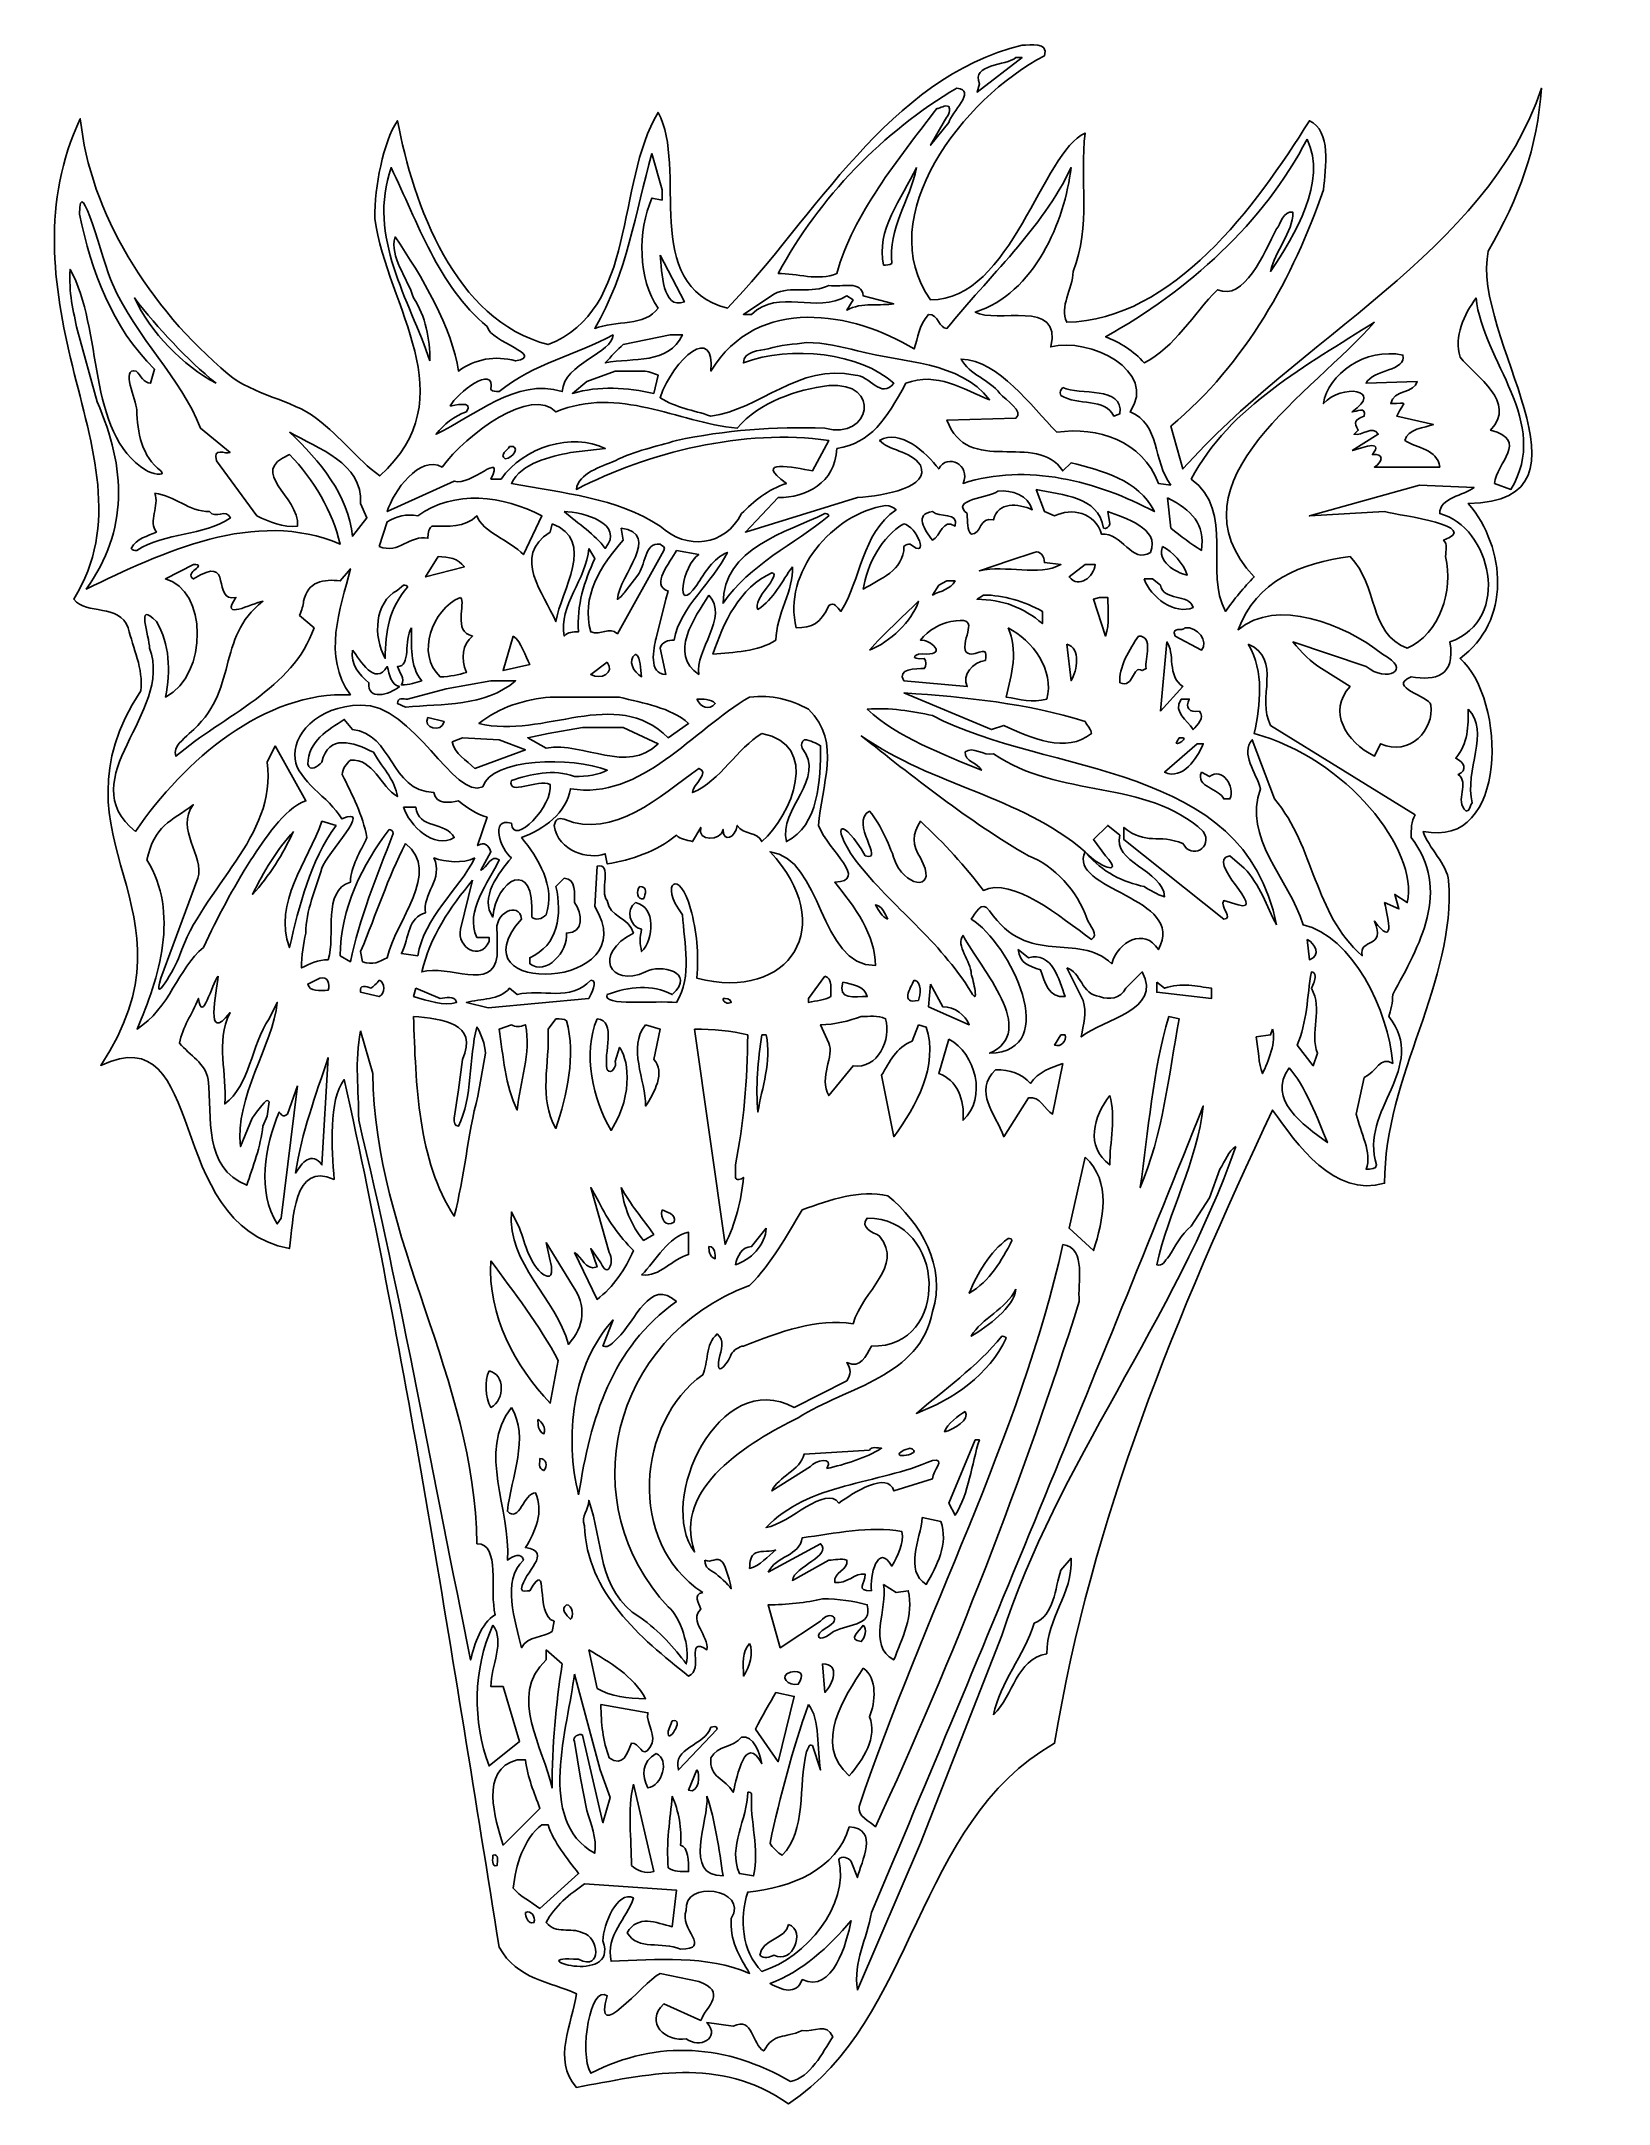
# Model space of a CAD drawing. Header units: centimetres. Extents: x -5.9 to 6.3, y -8 to 8.
import ezdxf

# ---------------------------------------------------------------- set-up
doc = ezdxf.new("R2010")
doc.units = ezdxf.units.CM
doc.header["$MEASUREMENT"] = 0
doc.layers.add('Ebene 1', color=7, linetype='Continuous')

msp = doc.modelspace()

# ---------------------------------------------------------------- linework, layer by layer
at = {"layer": 'Ebene 1'}
for points, knots in [([(1.7375, 7.95979), (1.801, 7.95979), (1.94324, 7.99027), (1.91022, 7.87851), (1.91022, 7.87851), (1.2803, 7.54831), (0.57164, 6.63391), (1.02884, 5.98875), (1.02884, 5.98875), (1.65876, 5.98875), (1.89498, 7.13937), (2.22518, 7.27907), (2.22518, 7.27907), (2.17946, 6.93363), (2.27344, 6.55517), (2.1312, 6.20973), (2.1312, 6.20973), (2.1312, 6.06749), (2.02198, 5.94049), (2.08294, 5.81603), (2.08294, 5.81603), (2.90336, 5.83127), (3.54852, 6.71265), (3.96, 7.37559), (3.96, 7.37559), (4.13272, 7.29685), (4.08446, 7.01237), (4.06922, 6.83965), (4.06922, 6.83965), (3.833, 6.16147), (3.47232, 5.50107), (2.88812, 5.01085), (2.88812, 5.01085), (2.88812, 5.01085), (2.9821, 4.68065), (2.9821, 4.68065), (2.9821, 4.68065), (3.84824, 5.67379), (5.3443, 6.36721), (5.75578, 7.62705), (5.75578, 7.62705), (5.7253, 7.16985), (5.58306, 6.77615), (5.3443, 6.36721), (5.3443, 6.36721), (5.2046, 5.70427), (6.27648, 4.42919), (5.18936, 4.41395), (5.18936, 4.41395), (5.48654, 4.06597), (5.51956, 3.49955), (5.12586, 3.21507), (5.12586, 3.21507), (5.48654, 2.90011), (5.50178, 1.73425), (4.84138, 1.87649), (4.84138, 1.87649), (4.87694, 1.75457), (5.02934, 1.61487), (5.03696, 1.49549), (5.03696, 1.49549), (5.09792, 0.71571), (4.54166, -0.01326), (4.54166, -0.84638), (4.54166, -0.84638), (4.14796, -0.95814), (3.86602, -0.54666), (3.67552, -0.27996), (3.67552, -0.27996), (2.93384, -1.85476), (2.27344, -3.44734), (1.98896, -5.17962), (1.98896, -5.17962), (0.90184, -5.7943), (0.91962, -7.32338), (-0.07097, -7.96854), (-0.07097, -7.96854), (-0.60691, -7.59008), (-1.17587, -7.74756), (-1.71181, -7.84154), (-1.71181, -7.84154), (-1.89977, -7.6231), (-1.74229, -7.35386), (-1.71181, -7.11764), (-1.71181, -7.11764), (-1.91501, -7.02366), (-2.16901, -7.00842), (-2.30871, -6.75696), (-2.30871, -6.75696), (-2.67193, -4.50398), (-3.01737, -2.24846), (-3.50759, -0.04374), (-3.50759, -0.04374), (-3.63205, -0.20122), (-3.60157, -0.57968), (-3.58633, -0.8159), (-3.58633, -0.8159), (-3.90129, -0.67366), (-3.90129, -1.13086), (-3.93177, -1.35184), (-3.93177, -1.35184), (-4.91983, -1.16134), (-4.54899, 0.45917), (-5.39227, 0.06547), (-5.39227, 0.06547), (-4.57693, 1.29229), (-5.83931, 1.79775), (-5.08239, 2.96361), (-5.08239, 2.96361), (-5.05953, 3.13633), (-5.14335, 3.29381), (-5.17891, 3.45129), (-5.17891, 3.45129), (-5.25257, 3.64179), (-5.49895, 3.54781), (-5.60055, 3.67227), (-5.60055, 3.67227), (-5.24495, 4.24885), (-5.45831, 4.85337), (-5.61071, 5.47821), (-5.61071, 5.47821), (-5.76311, 6.10305), (-5.85201, 6.74567), (-5.54975, 7.39083), (-5.54975, 7.39083), (-5.47609, 6.66185), (-5.01889, 5.93033), (-4.40675, 5.41471), (-4.40675, 5.41471), (-4.20863, 5.24961), (-3.91907, 5.22167), (-3.72349, 5.07181), (-3.72349, 5.07181), (-3.52537, 4.92195), (-3.41615, 4.76193), (-3.23327, 4.62731), (-3.23327, 4.62731), (-2.55509, 5.23945), (-3.17485, 5.92525), (-3.27137, 6.61867), (-3.27137, 6.61867), (-3.27137, 6.87013), (-3.20787, 7.20287), (-3.09611, 7.37559), (-3.09611, 7.37559), (-2.97165, 6.72789), (-2.65669, 5.83127), (-1.93025, 5.64331), (-1.93025, 5.64331), (-1.23683, 5.91001), (-1.41209, 6.88537), (-1.07935, 7.43909), (-1.07935, 7.43909), (-0.84313, 7.01237), (-1.22159, 6.10051), (-0.54341, 5.92525), (-0.54341, 5.92525), (0.12968, 6.61867), (0.69864, 7.70579), (1.7375, 7.95979)], [0, 0, 0, 0, 0.025, 0.025, 0.025, 0.025, 0.05, 0.05, 0.05, 0.05, 0.075, 0.075, 0.075, 0.075, 0.1, 0.1, 0.1, 0.1, 0.125, 0.125, 0.125, 0.125, 0.15, 0.15, 0.15, 0.15, 0.175, 0.175, 0.175, 0.175, 0.2, 0.2, 0.2, 0.2, 0.225, 0.225, 0.225, 0.225, 0.25, 0.25, 0.25, 0.25, 0.275, 0.275, 0.275, 0.275, 0.3, 0.3, 0.3, 0.3, 0.325, 0.325, 0.325, 0.325, 0.35, 0.35, 0.35, 0.35, 0.375, 0.375, 0.375, 0.375, 0.4, 0.4, 0.4, 0.4, 0.425, 0.425, 0.425, 0.425, 0.45, 0.45, 0.45, 0.45, 0.475, 0.475, 0.475, 0.475, 0.5, 0.5, 0.5, 0.5, 0.525, 0.525, 0.525, 0.525, 0.55, 0.55, 0.55, 0.55, 0.575, 0.575, 0.575, 0.575, 0.6, 0.6, 0.6, 0.6, 0.625, 0.625, 0.625, 0.625, 0.65, 0.65, 0.65, 0.65, 0.675, 0.675, 0.675, 0.675, 0.7, 0.7, 0.7, 0.7, 0.725, 0.725, 0.725, 0.725, 0.75, 0.75, 0.75, 0.75, 0.775, 0.775, 0.775, 0.775, 0.8, 0.8, 0.8, 0.8, 0.825, 0.825, 0.825, 0.825, 0.85, 0.85, 0.85, 0.85, 0.875, 0.875, 0.875, 0.875, 0.9, 0.9, 0.9, 0.9, 0.925, 0.925, 0.925, 0.925, 0.95, 0.95, 0.95, 0.95, 0.975, 0.975, 0.975, 0.975, 1, 1, 1, 1]), ([(2.05246, 5.31057), (2.17946, 5.24961), (2.5249, 5.32581), (2.49442, 5.10737), (2.49442, 5.10737), (2.49442, 5.10737), (2.44616, 5.08959), (2.44616, 5.08959), (2.44616, 5.08959), (2.38266, 5.23183), (2.16422, 5.16833), (2.03722, 5.24961), (2.03722, 5.24961), (2.02198, 5.28009), (2.03722, 5.29533), (2.05246, 5.31057)], [0, 0, 0, 0, 0.25, 0.25, 0.25, 0.25, 0.5, 0.5, 0.5, 0.5, 0.75, 0.75, 0.75, 0.75, 1, 1, 1, 1]), ([(-2.22997, 4.85337), (-2.13599, 4.86861), (-2.19949, 4.75939), (-2.26299, 4.75939), (-2.26299, 4.75939), (-2.30871, 4.79241), (-2.24521, 4.82289), (-2.22997, 4.85337)], [0, 0, 0, 0, 0.5, 0.5, 0.5, 0.5, 1, 1, 1, 1]), ([(-4.97317, 4.49269), (-4.81569, 4.47491), (-4.71409, 4.35045), (-4.54899, 4.35045), (-4.54899, 4.35045), (-4.50581, 4.28695), (-4.42199, 4.38093), (-4.38897, 4.30219), (-4.38897, 4.30219), (-4.59471, 4.15995), (-4.89189, 4.19297), (-5.11287, 4.05073), (-5.11287, 4.05073), (-5.13319, 4.05073), (-5.14589, 4.05073), (-5.15605, 4.06597), (-5.15605, 4.06597), (-5.11795, 4.14471), (-5.02651, 4.15995), (-4.96047, 4.19297), (-4.96047, 4.19297), (-5.02905, 4.27171), (-4.93507, 4.39871), (-4.97317, 4.49269)], [0, 0, 0, 0, 0.16666667, 0.16666667, 0.16666667, 0.16666667, 0.33333333, 0.33333333, 0.33333333, 0.33333333, 0.5, 0.5, 0.5, 0.5, 0.66666667, 0.66666667, 0.66666667, 0.66666667, 0.83333333, 0.83333333, 0.83333333, 0.83333333, 1, 1, 1, 1]), ([(-0.27671, 2.63341), (0.17794, 2.55467), (-0.04049, 2.00349), (-0.27671, 1.79775), (-0.27671, 1.79775), (-0.30719, 1.87649), (-0.41895, 1.84601), (-0.46721, 1.92221), (-0.46721, 1.92221), (-0.47991, 1.82823), (-0.57643, 1.78251), (-0.57643, 1.89173), (-0.57643, 1.89173), (-0.59167, 1.79775), (-0.77963, 1.79775), (-0.74915, 1.90697), (-0.74915, 1.90697), (-0.74915, 1.90697), (-0.81265, 1.79775), (-0.81265, 1.79775), (-0.81265, 1.79775), (-0.86091, 1.81299), (-0.90663, 1.81299), (-0.93711, 1.84601), (-0.93711, 1.84601), (-1.09459, 1.71901), (-1.28509, 1.65551), (-1.47305, 1.62503), (-1.47305, 1.62503), (-1.47305, 1.62503), (-1.48829, 1.70377), (-1.48829, 1.70377), (-1.48829, 1.70377), (-1.61529, 1.65551), (-1.85151, 1.71901), (-1.88453, 1.92221), (-1.88453, 1.92221), (-1.86929, 1.97047), (-1.85151, 1.98571), (-1.80579, 1.97047), (-1.80579, 1.97047), (-1.42733, 1.81299), (-1.06411, 2.14573), (-0.76439, 2.36417), (-0.76439, 2.36417), (-0.67041, 2.33369), (-0.81265, 2.23971), (-0.81265, 2.17621), (-0.81265, 2.17621), (-0.59167, 2.27019), (-0.46721, 2.52165), (-0.27671, 2.63341)], [0, 0, 0, 0, 0.07692308, 0.07692308, 0.07692308, 0.07692308, 0.15384615, 0.15384615, 0.15384615, 0.15384615, 0.23076923, 0.23076923, 0.23076923, 0.23076923, 0.30769231, 0.30769231, 0.30769231, 0.30769231, 0.38461538, 0.38461538, 0.38461538, 0.38461538, 0.46153846, 0.46153846, 0.46153846, 0.46153846, 0.53846154, 0.53846154, 0.53846154, 0.53846154, 0.61538462, 0.61538462, 0.61538462, 0.61538462, 0.69230769, 0.69230769, 0.69230769, 0.69230769, 0.76923077, 0.76923077, 0.76923077, 0.76923077, 0.84615385, 0.84615385, 0.84615385, 0.84615385, 0.92307692, 0.92307692, 0.92307692, 0.92307692, 1, 1, 1, 1]), ([(0.05094, 2.58515), (0.0992, 2.58515), (0.14746, 2.55467), (0.17794, 2.53943), (0.17794, 2.53943), (0.17794, 2.27019), (0.1627, 1.92221), (-0.08621, 1.79775), (-0.08621, 1.79775), (-0.14971, 2.04921), (0.2262, 2.28543), (0.0357, 2.52165), (0.0357, 2.52165), (0.02046, 2.55467), (0.0357, 2.56991), (0.05094, 2.58515)], [0, 0, 0, 0, 0.25, 0.25, 0.25, 0.25, 0.5, 0.5, 0.5, 0.5, 0.75, 0.75, 0.75, 0.75, 1, 1, 1, 1]), ([(-1.80579, 1.51327), (-1.71181, 1.51327), (-1.72705, 1.38881), (-1.72705, 1.32531), (-1.72705, 1.32531), (-1.66355, 1.24657), (-1.64831, 1.08909), (-1.78801, 1.08909), (-1.78801, 1.08909), (-1.77277, 0.94685), (-1.94549, 0.75635), (-2.07249, 0.85287), (-2.07249, 0.85287), (-2.07249, 0.85287), (-2.07249, 0.89859), (-2.07249, 0.89859), (-2.07249, 0.89859), (-1.85151, 0.99511), (-1.82103, 1.23133), (-1.86929, 1.44977), (-1.86929, 1.44977), (-1.86929, 1.44977), (-1.80579, 1.51327), (-1.80579, 1.51327)], [0, 0, 0, 0, 0.16666667, 0.16666667, 0.16666667, 0.16666667, 0.33333333, 0.33333333, 0.33333333, 0.33333333, 0.5, 0.5, 0.5, 0.5, 0.66666667, 0.66666667, 0.66666667, 0.66666667, 0.83333333, 0.83333333, 0.83333333, 0.83333333, 1, 1, 1, 1]), ([(-1.22159, 1.44977), (-1.15809, 1.44977), (-1.17587, 1.38881), (-1.19111, 1.35579), (-1.19111, 1.35579), (-1.23683, 1.34055), (-1.25461, 1.41929), (-1.22159, 1.44977)], [0, 0, 0, 0, 0.5, 0.5, 0.5, 0.5, 1, 1, 1, 1]), ([(-1.25461, 1.32531), (-1.09459, 1.29483), (-1.11237, 1.04083), (-1.20635, 0.94685), (-1.20635, 0.94685), (-1.22159, 1.01035), (-1.22159, 1.05607), (-1.20635, 1.11957), (-1.20635, 1.11957), (-1.30033, 1.13481), (-1.33081, 1.27705), (-1.25461, 1.32531)], [0, 0, 0, 0, 0.33333333, 0.33333333, 0.33333333, 0.33333333, 0.66666667, 0.66666667, 0.66666667, 0.66666667, 1, 1, 1, 1]), ([(-0.07097, -6.5817), (0.06872, -6.62996), (-0.04049, -6.89666), (-0.18273, -6.81792), (-0.18273, -6.81792), (-0.21321, -6.83316), (-0.26147, -6.85094), (-0.29195, -6.81792), (-0.29195, -6.81792), (-0.27671, -6.69346), (-0.08621, -6.69346), (-0.07097, -6.5817)], [0, 0, 0, 0, 0.33333333, 0.33333333, 0.33333333, 0.33333333, 0.66666667, 0.66666667, 0.66666667, 0.66666667, 1, 1, 1, 1])]:
    msp.add_open_spline(points, degree=3, knots=knots, dxfattribs=at)
at = {"layer": 'Ebene 1', "color": 7}
for points, knots in [([(1.68924, 7.86327), (1.68924, 7.86327), (1.7375, 7.86327), (1.7375, 7.86327), (1.7375, 7.86327), (1.7375, 7.86327), (1.38952, 7.59657), (1.38952, 7.59657), (1.38952, 7.59657), (1.38952, 7.59657), (1.4073, 7.66007), (1.4073, 7.66007), (1.4073, 7.66007), (1.3438, 7.81755), (1.61304, 7.79977), (1.68924, 7.86327)], [0, 0, 0, 0, 0.25, 0.25, 0.25, 0.25, 0.5, 0.5, 0.5, 0.5, 0.75, 0.75, 0.75, 0.75, 1, 1, 1, 1]), ([(1.23204, 7.62705), (1.38952, 7.61181), (1.18632, 7.43909), (1.17108, 7.36035), (1.17108, 7.36035), (1.17108, 7.36035), (1.02884, 7.18509), (1.02884, 7.18509), (1.02884, 7.18509), (1.02884, 7.18509), (1.13806, 7.37559), (1.13806, 7.37559), (1.13806, 7.37559), (1.15584, 7.40607), (1.18632, 7.43909), (1.17108, 7.48481), (1.17108, 7.48481), (1.13806, 7.50259), (1.10758, 7.46957), (1.0771, 7.46957), (1.0771, 7.46957), (0.77738, 7.07587), (0.4294, 6.65169), (0.30494, 6.19449), (0.30494, 6.19449), (0.1627, 6.13099), (-0.01001, 6.19449), (-0.14971, 6.19449), (-0.14971, 6.19449), (0.1627, 6.77615), (0.66562, 7.29685), (1.23204, 7.62705)], [0, 0, 0, 0, 0.125, 0.125, 0.125, 0.125, 0.25, 0.25, 0.25, 0.25, 0.375, 0.375, 0.375, 0.375, 0.5, 0.5, 0.5, 0.5, 0.625, 0.625, 0.625, 0.625, 0.75, 0.75, 0.75, 0.75, 0.875, 0.875, 0.875, 0.875, 1, 1, 1, 1]), ([(3.94222, 7.23335), (4.0997, 6.90315), (3.84824, 6.49167), (3.66028, 6.20973), (3.66028, 6.20973), (3.69076, 6.36721), (3.833, 6.50945), (3.833, 6.66693), (3.833, 6.66693), (3.75426, 6.68217), (3.73902, 6.57041), (3.706, 6.53993), (3.706, 6.53993), (3.61202, 6.35197), (3.45454, 5.97351), (3.2488, 6.06749), (3.2488, 6.06749), (3.06084, 5.87699), (2.92114, 5.62553), (2.68238, 5.50107), (2.68238, 5.50107), (2.60364, 5.59505), (2.49442, 5.65855), (2.38266, 5.70427), (2.38266, 5.70427), (3.01512, 6.05225), (3.61202, 6.58819), (3.94222, 7.23335)], [0, 0, 0, 0, 0.14285714, 0.14285714, 0.14285714, 0.14285714, 0.28571429, 0.28571429, 0.28571429, 0.28571429, 0.42857143, 0.42857143, 0.42857143, 0.42857143, 0.57142857, 0.57142857, 0.57142857, 0.57142857, 0.71428571, 0.71428571, 0.71428571, 0.71428571, 0.85714286, 0.85714286, 0.85714286, 0.85714286, 1, 1, 1, 1]), ([(-1.12761, 7.12159), (-1.12761, 7.12159), (-1.04887, 6.83965), (-1.04887, 6.83965), (-1.04887, 6.83965), (-1.04887, 6.83965), (-1.04887, 6.76091), (-1.04887, 6.76091), (-1.04887, 6.76091), (-1.04887, 6.76091), (-1.12761, 6.77615), (-1.12761, 6.77615), (-1.12761, 6.77615), (-1.23683, 6.52469), (-1.23683, 6.14623), (-1.07935, 5.92525), (-1.07935, 5.92525), (-1.17587, 5.78301), (-1.41209, 5.83127), (-1.56957, 5.76777), (-1.56957, 5.76777), (-1.31811, 6.19449), (-1.25461, 6.66693), (-1.12761, 7.12159)], [0, 0, 0, 0, 0.16666667, 0.16666667, 0.16666667, 0.16666667, 0.33333333, 0.33333333, 0.33333333, 0.33333333, 0.5, 0.5, 0.5, 0.5, 0.66666667, 0.66666667, 0.66666667, 0.66666667, 0.83333333, 0.83333333, 0.83333333, 0.83333333, 1, 1, 1, 1]), ([(-5.55483, 6.65169), (-5.55483, 7.00729), (-5.37703, 6.27831), (-5.30083, 6.11321), (-5.30083, 6.11321), (-5.11033, 5.68395), (-4.77251, 5.39185), (-4.62011, 4.99561), (-4.62011, 4.99561), (-4.62011, 4.99561), (-4.39151, 4.80765), (-4.39151, 4.80765), (-4.39151, 4.80765), (-4.42199, 4.79241), (-4.52867, 4.85337), (-4.49565, 4.74415), (-4.49565, 4.74415), (-4.49565, 4.74415), (-4.18323, 4.31743), (-4.18323, 4.31743), (-4.18323, 4.31743), (-4.08925, 4.27171), (-3.98003, 4.22345), (-3.86827, 4.23869), (-3.86827, 4.23869), (-3.85303, 4.47491), (-4.26197, 4.65017), (-3.93177, 4.79241), (-3.93177, 4.79241), (-3.74127, 4.60191), (-3.60157, 4.35045), (-3.53807, 4.09899), (-3.53807, 4.09899), (-4.19847, 4.38093), (-4.91475, 4.03549), (-5.50403, 3.75101), (-5.50403, 3.75101), (-5.17637, 4.20821), (-5.19415, 4.68319), (-5.42021, 5.20135), (-5.42021, 5.20135), (-5.42021, 5.20135), (-5.57261, 5.75253), (-5.57261, 5.75253), (-5.57261, 5.75253), (-5.60309, 5.89477), (-5.64119, 6.05225), (-5.62849, 6.22497), (-5.62849, 6.22497), (-5.36941, 5.76777), (-5.50657, 4.95751), (-5.04175, 4.67049), (-5.04175, 4.67049), (-5.01127, 4.65017), (-4.87665, 4.61461), (-4.92745, 4.66541), (-4.92745, 4.66541), (-5.07223, 4.77463), (-5.11033, 4.96513), (-5.11287, 5.13785), (-5.11287, 5.13785), (-5.11541, 5.21659), (-5.24241, 5.46805), (-5.11795, 5.43757), (-5.11795, 5.43757), (-5.08239, 5.40709), (-5.05953, 5.34359), (-5.00619, 5.34359), (-5.00619, 5.34359), (-5.00619, 5.34359), (-4.97571, 5.45281), (-4.97571, 5.45281), (-4.97571, 5.45281), (-5.30845, 5.78301), (-5.46339, 6.20973), (-5.55483, 6.65169)], [0, 0, 0, 0, 0.05263158, 0.05263158, 0.05263158, 0.05263158, 0.10526316, 0.10526316, 0.10526316, 0.10526316, 0.15789474, 0.15789474, 0.15789474, 0.15789474, 0.21052632, 0.21052632, 0.21052632, 0.21052632, 0.26315789, 0.26315789, 0.26315789, 0.26315789, 0.31578947, 0.31578947, 0.31578947, 0.31578947, 0.36842105, 0.36842105, 0.36842105, 0.36842105, 0.42105263, 0.42105263, 0.42105263, 0.42105263, 0.47368421, 0.47368421, 0.47368421, 0.47368421, 0.52631579, 0.52631579, 0.52631579, 0.52631579, 0.57894737, 0.57894737, 0.57894737, 0.57894737, 0.63157895, 0.63157895, 0.63157895, 0.63157895, 0.68421053, 0.68421053, 0.68421053, 0.68421053, 0.73684211, 0.73684211, 0.73684211, 0.73684211, 0.78947368, 0.78947368, 0.78947368, 0.78947368, 0.84210526, 0.84210526, 0.84210526, 0.84210526, 0.89473684, 0.89473684, 0.89473684, 0.89473684, 0.94736842, 0.94736842, 0.94736842, 0.94736842, 1, 1, 1, 1]), ([(-2.84465, 5.51631), (-3.00213, 5.98875), (-3.33233, 6.47643), (-3.14437, 7.01237), (-3.14437, 7.01237), (-2.93863, 6.58819), (-2.78115, 6.10051), (-2.40269, 5.78301), (-2.40269, 5.78301), (-2.37221, 5.65855), (-1.94549, 5.56203), (-2.18171, 5.51631), (-2.18171, 5.51631), (-2.33919, 5.56203), (-2.49667, 5.53155), (-2.62367, 5.43757), (-2.62367, 5.43757), (-2.67193, 5.76777), (-2.90815, 6.17671), (-3.11389, 6.47643), (-3.11389, 6.47643), (-3.15961, 6.31895), (-3.01737, 6.16147), (-2.97165, 6.00399), (-2.97165, 6.00399), (-2.87767, 5.86175), (-2.84465, 5.68903), (-2.84465, 5.51631)], [0, 0, 0, 0, 0.14285714, 0.14285714, 0.14285714, 0.14285714, 0.28571429, 0.28571429, 0.28571429, 0.28571429, 0.42857143, 0.42857143, 0.42857143, 0.42857143, 0.57142857, 0.57142857, 0.57142857, 0.57142857, 0.71428571, 0.71428571, 0.71428571, 0.71428571, 0.85714286, 0.85714286, 0.85714286, 0.85714286, 1, 1, 1, 1]), ([(2.88812, 4.55619), (2.88812, 4.55619), (2.7916, 4.56889), (2.7916, 4.56889), (2.7916, 4.56889), (2.66714, 4.90163), (2.3217, 5.01085), (2.00674, 4.96513), (2.00674, 4.96513), (1.801, 5.16833), (1.56478, 5.51631), (1.26506, 5.53155), (1.26506, 5.53155), (1.32856, 5.40709), (1.48604, 5.37407), (1.56478, 5.26485), (1.56478, 5.26485), (1.61304, 5.21659), (1.75274, 5.12261), (1.68924, 5.07435), (1.68924, 5.07435), (1.68924, 5.07435), (1.15584, 5.05911), (1.15584, 5.05911), (1.15584, 5.05911), (1.31332, 4.61715), (1.84672, 4.98037), (2.05246, 4.66541), (2.05246, 4.66541), (2.05246, 4.66541), (2.11596, 4.72891), (2.11596, 4.72891), (2.11596, 4.72891), (2.35218, 4.66541), (2.63666, 4.60191), (2.76112, 4.35045), (2.76112, 4.35045), (2.3217, 4.58667), (1.77052, 4.72891), (1.2803, 4.56889), (1.2803, 4.56889), (1.3438, 4.71113), (1.15584, 4.80765), (1.09234, 4.68065), (1.09234, 4.68065), (0.99582, 4.80765), (0.79262, 4.99561), (0.63514, 4.90163), (0.63514, 4.90163), (0.69864, 4.82289), (0.87136, 4.82289), (0.9501, 4.71113), (0.9501, 4.71113), (1.02884, 4.53841), (0.68086, 4.47491), (0.46242, 4.45967), (0.46242, 4.45967), (0.46242, 4.45967), (-0.40371, 4.19297), (-0.40371, 4.19297), (-0.40371, 4.19297), (-0.40371, 4.19297), (-0.14971, 4.45967), (-0.14971, 4.45967), (-0.14971, 4.45967), (0.06872, 4.45967), (0.28716, 4.56889), (0.30494, 4.83813), (0.30494, 4.83813), (0.57164, 4.88639), (0.68086, 5.05911), (0.83834, 5.34359), (0.83834, 5.34359), (1.0771, 5.43757), (1.2803, 5.29533), (1.48604, 5.21659), (1.48604, 5.21659), (1.24982, 5.51631), (0.8231, 5.50107), (0.46242, 5.59505), (0.46242, 5.59505), (0.33542, 5.62553), (0.21096, 5.65855), (0.06872, 5.65855), (0.06872, 5.65855), (-0.02525, 5.64331), (-0.13447, 5.64331), (-0.22845, 5.61029), (-0.22845, 5.61029), (-0.29195, 5.59505), (-0.41895, 5.59505), (-0.41895, 5.50107), (-0.41895, 5.50107), (-0.05573, 5.64331), (0.4929, 5.57727), (0.74436, 5.34359), (0.74436, 5.34359), (0.65038, 5.21659), (0.5564, 5.40709), (0.44464, 5.40709), (0.44464, 5.40709), (0.00522, 5.50107), (-0.29195, 5.13785), (-0.67041, 5.08959), (-0.67041, 5.08959), (-0.81265, 5.13785), (-0.93711, 5.15309), (-1.06411, 5.23183), (-1.06411, 5.23183), (-0.95489, 5.54679), (-0.63739, 5.80079), (-0.67041, 5.43757), (-0.67041, 5.43757), (-0.30719, 6.03447), (0.4294, 5.89477), (0.90184, 5.61029), (0.90184, 5.61029), (0.93486, 5.70427), (0.93486, 5.78301), (1.0136, 5.87699), (1.0136, 5.87699), (1.09234, 5.87699), (1.09234, 5.76777), (1.15584, 5.76777), (1.15584, 5.76777), (1.4708, 6.16147), (1.89498, 6.53993), (2.11596, 7.01237), (2.11596, 7.01237), (2.07024, 6.60343), (1.83148, 6.03447), (1.37428, 5.89477), (1.37428, 5.89477), (1.53176, 5.80079), (2.05246, 6.00399), (1.95848, 5.62553), (1.95848, 5.62553), (2.2582, 5.70427), (2.7916, 5.43757), (2.57316, 5.12261), (2.57316, 5.12261), (2.80938, 5.02609), (2.74588, 4.74415), (2.88812, 4.55619)], [0, 0, 0, 0, 0.02777778, 0.02777778, 0.02777778, 0.02777778, 0.05555556, 0.05555556, 0.05555556, 0.05555556, 0.08333333, 0.08333333, 0.08333333, 0.08333333, 0.11111111, 0.11111111, 0.11111111, 0.11111111, 0.13888889, 0.13888889, 0.13888889, 0.13888889, 0.16666667, 0.16666667, 0.16666667, 0.16666667, 0.19444444, 0.19444444, 0.19444444, 0.19444444, 0.22222222, 0.22222222, 0.22222222, 0.22222222, 0.25, 0.25, 0.25, 0.25, 0.27777778, 0.27777778, 0.27777778, 0.27777778, 0.30555556, 0.30555556, 0.30555556, 0.30555556, 0.33333333, 0.33333333, 0.33333333, 0.33333333, 0.36111111, 0.36111111, 0.36111111, 0.36111111, 0.38888889, 0.38888889, 0.38888889, 0.38888889, 0.41666667, 0.41666667, 0.41666667, 0.41666667, 0.44444444, 0.44444444, 0.44444444, 0.44444444, 0.47222222, 0.47222222, 0.47222222, 0.47222222, 0.5, 0.5, 0.5, 0.5, 0.52777778, 0.52777778, 0.52777778, 0.52777778, 0.55555556, 0.55555556, 0.55555556, 0.55555556, 0.58333333, 0.58333333, 0.58333333, 0.58333333, 0.61111111, 0.61111111, 0.61111111, 0.61111111, 0.63888889, 0.63888889, 0.63888889, 0.63888889, 0.66666667, 0.66666667, 0.66666667, 0.66666667, 0.69444444, 0.69444444, 0.69444444, 0.69444444, 0.72222222, 0.72222222, 0.72222222, 0.72222222, 0.75, 0.75, 0.75, 0.75, 0.77777778, 0.77777778, 0.77777778, 0.77777778, 0.80555556, 0.80555556, 0.80555556, 0.80555556, 0.83333333, 0.83333333, 0.83333333, 0.83333333, 0.86111111, 0.86111111, 0.86111111, 0.86111111, 0.88888889, 0.88888889, 0.88888889, 0.88888889, 0.91666667, 0.91666667, 0.91666667, 0.91666667, 0.94444444, 0.94444444, 0.94444444, 0.94444444, 0.97222222, 0.97222222, 0.97222222, 0.97222222, 1, 1, 1, 1]), ([(0.91962, 7.01237), (0.87136, 6.76091), (0.69864, 6.53993), (0.72912, 6.27069), (0.72912, 6.27069), (0.71388, 6.25799), (0.68086, 6.25799), (0.66562, 6.25799), (0.66562, 6.25799), (0.60212, 6.52469), (0.80786, 6.77615), (0.91962, 7.01237)], [0, 0, 0, 0, 0.33333333, 0.33333333, 0.33333333, 0.33333333, 0.66666667, 0.66666667, 0.66666667, 0.66666667, 1, 1, 1, 1]), ([(-1.06411, 6.33419), (-1.06411, 6.33419), (-0.87615, 5.97351), (-0.87615, 5.97351), (-0.87615, 5.97351), (-1.04887, 5.91001), (-1.04887, 6.20973), (-1.06411, 6.33419)], [0, 0, 0, 0, 0.5, 0.5, 0.5, 0.5, 1, 1, 1, 1]), ([(0.24144, 6.10051), (0.35066, 6.08273), (0.4929, 6.14623), (0.50814, 6.01923), (0.50814, 6.01923), (0.50814, 6.01923), (0.74436, 5.95827), (0.74436, 5.95827), (0.74436, 5.95827), (0.65038, 5.94049), (0.4929, 5.97351), (0.38114, 5.91001), (0.38114, 5.91001), (0.38114, 5.91001), (0.4294, 5.98875), (0.4294, 5.98875), (0.4294, 5.98875), (0.4294, 5.98875), (0.38114, 6.01923), (0.38114, 6.01923), (0.38114, 6.01923), (0.14746, 5.87699), (-0.14971, 6.08273), (-0.35545, 5.87699), (-0.35545, 5.87699), (-0.35545, 5.87699), (-0.41895, 5.87699), (-0.41895, 5.87699), (-0.41895, 5.87699), (-0.41895, 5.87699), (-0.18273, 6.03447), (-0.18273, 6.03447), (-0.18273, 6.03447), (-0.05573, 6.10051), (0.11444, 6.03447), (0.24144, 6.10051)], [0, 0, 0, 0, 0.11111111, 0.11111111, 0.11111111, 0.11111111, 0.22222222, 0.22222222, 0.22222222, 0.22222222, 0.33333333, 0.33333333, 0.33333333, 0.33333333, 0.44444444, 0.44444444, 0.44444444, 0.44444444, 0.55555556, 0.55555556, 0.55555556, 0.55555556, 0.66666667, 0.66666667, 0.66666667, 0.66666667, 0.77777778, 0.77777778, 0.77777778, 0.77777778, 0.88888889, 0.88888889, 0.88888889, 0.88888889, 1, 1, 1, 1]), ([(-4.49819, 5.34359), (-4.75981, 5.48329), (-5.00619, 5.73729), (-5.13065, 6.00399), (-5.13065, 6.00399), (-4.94777, 5.76777), (-4.72933, 5.53155), (-4.49819, 5.34359)], [0, 0, 0, 0, 0.5, 0.5, 0.5, 0.5, 1, 1, 1, 1]), ([(5.25032, 6.00399), (5.29858, 5.51631), (5.83452, 5.04387), (5.51956, 4.52317), (5.51956, 4.52317), (5.51956, 4.52317), (5.39256, 4.56889), (5.39256, 4.56889), (5.39256, 4.56889), (5.4078, 4.72891), (5.6618, 4.90163), (5.36208, 4.98037), (5.36208, 4.98037), (5.56782, 5.20135), (5.25032, 5.38931), (5.12586, 5.54679), (5.12586, 5.54679), (5.0776, 5.70427), (5.15634, 5.87699), (5.25032, 6.00399)], [0, 0, 0, 0, 0.2, 0.2, 0.2, 0.2, 0.4, 0.4, 0.4, 0.4, 0.6, 0.6, 0.6, 0.6, 0.8, 0.8, 0.8, 0.8, 1, 1, 1, 1]), ([(4.46292, 5.81603), (4.00572, 5.28009), (2.83986, 4.58667), (3.53328, 3.84499), (3.53328, 3.84499), (3.45454, 3.76625), (3.3758, 3.67227), (3.3123, 3.57829), (3.3123, 3.57829), (3.13958, 3.87801), (3.39104, 4.35045), (3.0456, 4.60191), (3.0456, 4.60191), (3.34532, 5.16833), (3.94222, 5.48329), (4.46292, 5.81603)], [0, 0, 0, 0, 0.25, 0.25, 0.25, 0.25, 0.5, 0.5, 0.5, 0.5, 0.75, 0.75, 0.75, 0.75, 1, 1, 1, 1]), ([(-1.42733, 5.71951), (-1.42733, 5.57727), (-1.80579, 5.50107), (-1.82103, 5.28009), (-1.82103, 5.28009), (-2.18171, 5.38931), (-2.49667, 5.08959), (-2.79639, 4.94989), (-2.79639, 4.94989), (-2.73543, 5.02609), (-2.65669, 5.08959), (-2.56271, 5.12261), (-2.56271, 5.12261), (-2.49667, 5.21659), (-2.67193, 5.16833), (-2.68717, 5.16833), (-2.68717, 5.16833), (-2.63891, 5.26485), (-2.33919, 5.50107), (-2.37221, 5.29533), (-2.37221, 5.29533), (-2.35697, 5.28009), (-2.33919, 5.28009), (-2.30871, 5.28009), (-2.30871, 5.28009), (-2.03947, 5.50107), (-1.71181, 5.56203), (-1.42733, 5.71951)], [0, 0, 0, 0, 0.14285714, 0.14285714, 0.14285714, 0.14285714, 0.28571429, 0.28571429, 0.28571429, 0.28571429, 0.42857143, 0.42857143, 0.42857143, 0.42857143, 0.57142857, 0.57142857, 0.57142857, 0.57142857, 0.71428571, 0.71428571, 0.71428571, 0.71428571, 0.85714286, 0.85714286, 0.85714286, 0.85714286, 1, 1, 1, 1]), ([(-0.98537, 5.71951), (-0.98537, 5.71951), (-0.89139, 5.71951), (-0.89139, 5.71951), (-0.89139, 5.71951), (-1.00061, 5.48329), (-1.26985, 5.54679), (-1.48829, 5.50107), (-1.48829, 5.50107), (-1.44257, 5.54679), (-1.39431, 5.61029), (-1.34859, 5.64331), (-1.34859, 5.64331), (-1.34859, 5.64331), (-0.98537, 5.71951), (-0.98537, 5.71951)], [0, 0, 0, 0, 0.25, 0.25, 0.25, 0.25, 0.5, 0.5, 0.5, 0.5, 0.75, 0.75, 0.75, 0.75, 1, 1, 1, 1]), ([(4.2902, 4.82289), (4.2902, 4.82289), (4.4934, 4.94989), (4.4934, 4.94989), (4.4934, 4.94989), (4.44768, 5.02609), (4.36894, 4.93211), (4.30544, 4.94989), (4.30544, 4.94989), (4.30544, 4.94989), (4.33846, 4.98037), (4.33846, 4.98037), (4.33846, 4.98037), (4.30544, 5.04387), (4.30544, 5.05911), (4.38418, 5.08959), (4.38418, 5.08959), (4.39942, 5.16833), (4.32322, 5.12261), (4.2902, 5.12261), (4.2902, 5.12261), (4.54166, 5.29533), (4.21146, 5.34359), (4.06922, 5.18611), (4.06922, 5.18611), (4.10224, 5.41217), (4.3918, 5.62299), (4.6839, 5.56203), (4.6839, 5.56203), (4.71692, 5.43757), (4.44768, 5.45281), (4.39942, 5.34359), (4.39942, 5.34359), (4.39942, 5.34359), (4.79312, 5.35883), (4.79312, 5.35883), (4.79312, 5.35883), (4.77788, 5.26485), (4.60516, 5.29533), (4.58992, 5.18611), (4.58992, 5.18611), (4.73216, 5.18611), (4.69914, 5.21659), (4.63564, 5.08959), (4.63564, 5.08959), (4.63564, 5.08959), (4.92012, 5.02609), (4.92012, 5.02609), (4.92012, 5.02609), (4.85662, 4.99561), (4.71692, 4.99561), (4.69914, 4.90163), (4.69914, 4.90163), (4.79312, 4.83813), (4.9506, 4.83813), (4.96838, 4.69589), (4.96838, 4.69589), (4.96838, 4.69589), (4.46292, 4.69589), (4.46292, 4.69589), (4.46292, 4.69589), (4.52642, 4.72891), (4.54166, 4.80765), (4.44768, 4.79241), (4.44768, 4.79241), (4.54166, 4.91687), (4.3537, 4.83813), (4.2902, 4.82289)], [0, 0, 0, 0, 0.05882353, 0.05882353, 0.05882353, 0.05882353, 0.11764706, 0.11764706, 0.11764706, 0.11764706, 0.17647059, 0.17647059, 0.17647059, 0.17647059, 0.23529412, 0.23529412, 0.23529412, 0.23529412, 0.29411765, 0.29411765, 0.29411765, 0.29411765, 0.35294118, 0.35294118, 0.35294118, 0.35294118, 0.41176471, 0.41176471, 0.41176471, 0.41176471, 0.47058824, 0.47058824, 0.47058824, 0.47058824, 0.52941176, 0.52941176, 0.52941176, 0.52941176, 0.58823529, 0.58823529, 0.58823529, 0.58823529, 0.64705882, 0.64705882, 0.64705882, 0.64705882, 0.70588235, 0.70588235, 0.70588235, 0.70588235, 0.76470588, 0.76470588, 0.76470588, 0.76470588, 0.82352941, 0.82352941, 0.82352941, 0.82352941, 0.88235294, 0.88235294, 0.88235294, 0.88235294, 0.94117647, 0.94117647, 0.94117647, 0.94117647, 1, 1, 1, 1]), ([(-1.41209, 5.43757), (-1.41209, 5.43757), (-1.19111, 5.43757), (-1.19111, 5.43757), (-1.19111, 5.43757), (-1.15809, 5.43757), (-1.11237, 5.41979), (-1.07935, 5.40709), (-1.07935, 5.40709), (-1.07935, 5.40709), (-1.11237, 5.26485), (-1.11237, 5.26485), (-1.11237, 5.26485), (-1.31811, 5.31057), (-1.53655, 5.32581), (-1.74229, 5.26485), (-1.74229, 5.26485), (-1.74229, 5.26485), (-1.63053, 5.35883), (-1.63053, 5.35883), (-1.63053, 5.35883), (-1.63053, 5.35883), (-1.41209, 5.43757), (-1.41209, 5.43757)], [0, 0, 0, 0, 0.16666667, 0.16666667, 0.16666667, 0.16666667, 0.33333333, 0.33333333, 0.33333333, 0.33333333, 0.5, 0.5, 0.5, 0.5, 0.66666667, 0.66666667, 0.66666667, 0.66666667, 0.83333333, 0.83333333, 0.83333333, 0.83333333, 1, 1, 1, 1]), ([(0.24144, 5.32581), (0.65038, 5.35883), (0.57164, 4.90163), (0.21096, 4.99561), (0.21096, 4.99561), (-0.18273, 5.01085), (-0.56119, 4.98037), (-0.93711, 4.90163), (-0.93711, 4.90163), (-1.09459, 4.85337), (-1.25461, 4.82289), (-1.41209, 4.74415), (-1.41209, 4.74415), (-1.52131, 4.69589), (-1.69403, 4.65017), (-1.71181, 4.52317), (-1.71181, 4.52317), (-1.15809, 4.80765), (-0.41895, 4.99561), (0.24144, 4.90163), (0.24144, 4.90163), (0.24144, 4.90163), (0.11444, 4.66541), (0.11444, 4.66541), (0.11444, 4.66541), (-0.02525, 4.69589), (-0.35545, 4.75939), (-0.08621, 4.56889), (-0.08621, 4.56889), (-0.22845, 4.52317), (-0.34021, 4.42919), (-0.43419, 4.33521), (-0.43419, 4.33521), (-0.56119, 4.08121), (-0.86091, 4.05073), (-1.06411, 4.23869), (-1.06411, 4.23869), (-1.39431, 4.45967), (-1.82103, 4.49269), (-2.21473, 4.56889), (-2.21473, 4.56889), (-2.13599, 4.72891), (-1.91501, 4.77463), (-1.75753, 4.80765), (-1.75753, 4.80765), (-1.75753, 4.80765), (-1.48829, 4.83813), (-1.48829, 4.83813), (-1.48829, 4.83813), (-1.74229, 4.96513), (-2.12075, 4.85337), (-2.29347, 4.60191), (-2.29347, 4.60191), (-2.29347, 4.60191), (-2.37221, 4.60191), (-2.37221, 4.60191), (-2.37221, 4.60191), (-2.26299, 4.83813), (-2.52969, 4.53841), (-2.65669, 4.58667), (-2.65669, 4.58667), (-2.65669, 4.58667), (-3.17485, 4.35045), (-3.17485, 4.35045), (-3.17485, 4.35045), (-3.12913, 4.50793), (-2.92339, 4.79241), (-2.75067, 4.69589), (-2.75067, 4.69589), (-2.56271, 4.94989), (-2.05725, 5.32581), (-1.86929, 5.12261), (-1.86929, 5.12261), (-1.37907, 5.32581), (-0.93711, 5.04387), (-0.46721, 4.99561), (-0.46721, 4.99561), (-0.29195, 5.20135), (-0.01001, 5.29533), (0.24144, 5.32581)], [0, 0, 0, 0, 0.05, 0.05, 0.05, 0.05, 0.1, 0.1, 0.1, 0.1, 0.15, 0.15, 0.15, 0.15, 0.2, 0.2, 0.2, 0.2, 0.25, 0.25, 0.25, 0.25, 0.3, 0.3, 0.3, 0.3, 0.35, 0.35, 0.35, 0.35, 0.4, 0.4, 0.4, 0.4, 0.45, 0.45, 0.45, 0.45, 0.5, 0.5, 0.5, 0.5, 0.55, 0.55, 0.55, 0.55, 0.6, 0.6, 0.6, 0.6, 0.65, 0.65, 0.65, 0.65, 0.7, 0.7, 0.7, 0.7, 0.75, 0.75, 0.75, 0.75, 0.8, 0.8, 0.8, 0.8, 0.85, 0.85, 0.85, 0.85, 0.9, 0.9, 0.9, 0.9, 0.95, 0.95, 0.95, 0.95, 1, 1, 1, 1]), ([(-3.93177, 4.96513), (-3.71079, 4.83813), (-3.36535, 4.72891), (-3.38059, 4.41395), (-3.38059, 4.41395), (-3.38059, 4.41395), (-3.33233, 4.30219), (-3.33233, 4.30219), (-3.33233, 4.30219), (-3.33233, 4.30219), (-3.44409, 4.15995), (-3.44409, 4.15995), (-3.44409, 4.15995), (-3.47457, 4.47491), (-3.69555, 4.74415), (-3.93177, 4.96513)], [0, 0, 0, 0, 0.25, 0.25, 0.25, 0.25, 0.5, 0.5, 0.5, 0.5, 0.75, 0.75, 0.75, 0.75, 1, 1, 1, 1]), ([(-3.23835, 4.08121), (-3.23835, 4.08121), (-3.17485, 4.27171), (-3.17485, 4.27171), (-3.17485, 4.27171), (-3.09611, 4.31743), (-3.03261, 4.33521), (-2.93863, 4.31743), (-2.93863, 4.31743), (-2.65669, 4.52317), (-2.27823, 4.47491), (-1.97851, 4.31743), (-1.97851, 4.31743), (-1.97851, 4.31743), (-2.12075, 4.01771), (-2.12075, 4.01771), (-2.12075, 4.01771), (-2.22997, 4.12947), (-2.43571, 4.19297), (-2.48143, 4.31743), (-2.48143, 4.31743), (-2.57795, 4.22345), (-2.70241, 4.23869), (-2.82941, 4.23869), (-2.82941, 4.23869), (-2.85989, 4.20821), (-2.85989, 4.17519), (-2.85989, 4.14471), (-2.85989, 4.14471), (-3.00213, 4.17519), (-3.08087, 4.01771), (-3.23835, 4.08121)], [0, 0, 0, 0, 0.125, 0.125, 0.125, 0.125, 0.25, 0.25, 0.25, 0.25, 0.375, 0.375, 0.375, 0.375, 0.5, 0.5, 0.5, 0.5, 0.625, 0.625, 0.625, 0.625, 0.75, 0.75, 0.75, 0.75, 0.875, 0.875, 0.875, 0.875, 1, 1, 1, 1]), ([(1.54954, 4.50793), (1.65876, 4.52317), (1.78576, 4.47491), (1.81624, 4.36569), (1.81624, 4.36569), (1.70702, 4.41395), (1.54954, 4.42919), (1.51652, 4.28695), (1.51652, 4.28695), (1.4073, 4.31743), (1.42254, 4.17519), (1.3438, 4.17519), (1.3438, 4.17519), (1.31332, 4.20821), (1.31332, 4.27171), (1.31332, 4.33521), (1.31332, 4.33521), (1.17108, 4.44443), (1.48604, 4.45967), (1.54954, 4.50793)], [0, 0, 0, 0, 0.2, 0.2, 0.2, 0.2, 0.4, 0.4, 0.4, 0.4, 0.6, 0.6, 0.6, 0.6, 0.8, 0.8, 0.8, 0.8, 1, 1, 1, 1]), ([(1.84672, 4.52317), (2.05246, 4.47491), (2.3217, 4.47491), (2.36742, 4.22345), (2.36742, 4.22345), (2.38266, 4.20821), (2.41568, 4.23869), (2.41568, 4.25647), (2.41568, 4.25647), (2.41568, 4.25647), (2.40044, 4.35045), (2.40044, 4.35045), (2.40044, 4.35045), (2.5249, 4.30219), (2.80938, 4.22345), (2.73064, 4.03549), (2.73064, 4.03549), (2.5884, 3.94151), (2.50966, 4.19297), (2.35218, 4.17519), (2.35218, 4.17519), (2.30392, 4.35045), (2.11596, 4.38093), (1.98896, 4.31743), (1.98896, 4.31743), (1.98896, 4.31743), (1.91022, 4.35045), (1.91022, 4.35045), (1.91022, 4.35045), (1.91022, 4.35045), (1.84672, 4.52317), (1.84672, 4.52317)], [0, 0, 0, 0, 0.125, 0.125, 0.125, 0.125, 0.25, 0.25, 0.25, 0.25, 0.375, 0.375, 0.375, 0.375, 0.5, 0.5, 0.5, 0.5, 0.625, 0.625, 0.625, 0.625, 0.75, 0.75, 0.75, 0.75, 0.875, 0.875, 0.875, 0.875, 1, 1, 1, 1]), ([(4.8109, 4.55619), (4.8109, 4.55619), (5.23508, 4.53841), (5.23508, 4.53841), (5.23508, 4.53841), (5.15634, 4.47491), (4.96838, 4.45967), (4.96838, 4.33521), (4.96838, 4.33521), (5.36208, 4.23869), (5.5348, 3.51479), (5.04712, 3.34207), (5.04712, 3.34207), (5.09284, 3.07283), (4.93536, 3.04235), (4.7474, 3.07283), (4.7474, 3.07283), (4.5569, 2.98901), (4.8871, 2.92805), (4.8998, 2.85439), (4.8998, 2.85439), (4.92774, 2.66389), (4.73724, 2.45307), (4.51118, 2.55467), (4.51118, 2.55467), (4.51118, 2.55467), (4.46292, 2.45815), (4.46292, 2.45815), (4.46292, 2.45815), (4.24194, 2.56991), (4.0997, 2.80613), (4.27496, 2.99663), (4.27496, 2.99663), (4.27496, 2.99663), (4.05398, 3.13633), (4.05398, 3.13633), (4.05398, 3.13633), (3.97524, 3.18459), (3.8965, 3.26333), (3.833, 3.34207), (3.833, 3.34207), (3.833, 3.34207), (4.39942, 3.15157), (4.39942, 3.15157), (4.39942, 3.15157), (4.5569, 3.02711), (4.76264, 3.12109), (4.52642, 3.24809), (4.52642, 3.24809), (4.2267, 3.48431), (3.706, 3.68751), (3.40882, 3.43605), (3.40882, 3.43605), (3.54852, 3.81451), (3.8965, 3.95675), (4.27496, 4.00247), (4.27496, 4.00247), (4.4934, 3.78149), (4.4172, 3.40557), (4.71692, 3.29381), (4.71692, 3.29381), (4.96838, 3.40557), (5.0776, 3.73577), (5.0141, 4.00247), (5.0141, 4.00247), (5.0141, 4.05073), (5.03188, 4.09899), (4.99886, 4.12947), (4.99886, 4.12947), (5.29858, 4.23869), (4.6839, 4.31743), (4.54166, 4.35045), (4.54166, 4.35045), (4.54166, 4.35045), (3.96, 4.31743), (3.96, 4.31743), (3.96, 4.31743), (3.96, 4.31743), (4.8109, 4.55619), (4.8109, 4.55619)], [0, 0, 0, 0, 0.05, 0.05, 0.05, 0.05, 0.1, 0.1, 0.1, 0.1, 0.15, 0.15, 0.15, 0.15, 0.2, 0.2, 0.2, 0.2, 0.25, 0.25, 0.25, 0.25, 0.3, 0.3, 0.3, 0.3, 0.35, 0.35, 0.35, 0.35, 0.4, 0.4, 0.4, 0.4, 0.45, 0.45, 0.45, 0.45, 0.5, 0.5, 0.5, 0.5, 0.55, 0.55, 0.55, 0.55, 0.6, 0.6, 0.6, 0.6, 0.65, 0.65, 0.65, 0.65, 0.7, 0.7, 0.7, 0.7, 0.75, 0.75, 0.75, 0.75, 0.8, 0.8, 0.8, 0.8, 0.85, 0.85, 0.85, 0.85, 0.9, 0.9, 0.9, 0.9, 0.95, 0.95, 0.95, 0.95, 1, 1, 1, 1]), ([(-1.80579, 4.35045), (-1.66355, 4.35045), (-1.33081, 4.25647), (-1.48829, 4.06597), (-1.48829, 4.06597), (-1.56957, 4.17519), (-1.69403, 4.25647), (-1.80579, 4.35045)], [0, 0, 0, 0, 0.5, 0.5, 0.5, 0.5, 1, 1, 1, 1]), ([(0.21096, 4.33521), (0.21096, 4.33521), (0.24144, 4.33521), (0.24144, 4.31743), (0.24144, 4.31743), (-0.02525, 4.09899), (-0.37069, 3.94151), (-0.57643, 3.64179), (-0.57643, 3.64179), (-0.57643, 4.06597), (-0.08621, 4.19297), (0.21096, 4.33521)], [0, 0, 0, 0, 0.33333333, 0.33333333, 0.33333333, 0.33333333, 0.66666667, 0.66666667, 0.66666667, 0.66666667, 1, 1, 1, 1]), ([(0.68086, 4.39871), (0.71388, 4.39871), (0.74436, 4.38093), (0.76214, 4.36569), (0.76214, 4.36569), (0.4929, 4.17519), (0.4929, 3.82975), (0.33542, 3.57829), (0.33542, 3.57829), (0.30494, 3.60877), (0.28716, 3.65703), (0.24144, 3.62401), (0.24144, 3.62401), (0.17794, 3.48431), (0.11444, 3.45129), (-0.01001, 3.45129), (-0.01001, 3.45129), (-0.11923, 3.87801), (0.27192, 4.33521), (0.68086, 4.39871)], [0, 0, 0, 0, 0.2, 0.2, 0.2, 0.2, 0.4, 0.4, 0.4, 0.4, 0.6, 0.6, 0.6, 0.6, 0.8, 0.8, 0.8, 0.8, 1, 1, 1, 1]), ([(1.04408, 4.35045), (1.09234, 4.30219), (1.24982, 4.35045), (1.21934, 4.23869), (1.21934, 4.23869), (1.12282, 4.30219), (1.10758, 4.15995), (1.04408, 4.12947), (1.04408, 4.12947), (0.98058, 4.20821), (0.90184, 4.33521), (1.04408, 4.35045)], [0, 0, 0, 0, 0.33333333, 0.33333333, 0.33333333, 0.33333333, 0.66666667, 0.66666667, 0.66666667, 0.66666667, 1, 1, 1, 1]), ([(2.86272, 4.45713), (3.05068, 4.36061), (3.15482, 4.25647), (3.12434, 4.05073), (3.12434, 4.05073), (3.0456, 4.09899), (2.96686, 4.15995), (2.88812, 4.22345), (2.88812, 4.22345), (2.88812, 4.22345), (2.86272, 4.45713), (2.86272, 4.45713)], [0, 0, 0, 0, 0.33333333, 0.33333333, 0.33333333, 0.33333333, 0.66666667, 0.66666667, 0.66666667, 0.66666667, 1, 1, 1, 1]), ([(-1.89977, 4.25647), (-1.55179, 4.12947), (-1.83627, 3.73577), (-1.86929, 3.49955), (-1.86929, 3.49955), (-1.96327, 3.71799), (-2.21473, 4.00247), (-1.91501, 4.19297), (-1.91501, 4.19297), (-1.91501, 4.19297), (-1.89977, 4.25647), (-1.89977, 4.25647)], [0, 0, 0, 0, 0.33333333, 0.33333333, 0.33333333, 0.33333333, 0.66666667, 0.66666667, 0.66666667, 0.66666667, 1, 1, 1, 1]), ([(-1.36383, 4.22345), (-1.04887, 4.17519), (-1.37907, 3.86023), (-1.39431, 3.67227), (-1.39431, 3.67227), (-1.36383, 3.68751), (-1.34859, 3.71799), (-1.33081, 3.73577), (-1.33081, 3.73577), (-1.33081, 3.73577), (-1.23683, 3.86023), (-1.23683, 3.86023), (-1.23683, 3.86023), (-1.17587, 3.92373), (-1.19111, 4.11423), (-1.06411, 4.09899), (-1.06411, 4.09899), (-1.04887, 4.08121), (-1.01839, 4.08121), (-1.03363, 4.05073), (-1.03363, 4.05073), (-1.03363, 4.05073), (-1.39431, 3.40557), (-1.39431, 3.40557), (-1.39431, 3.40557), (-1.45781, 3.46653), (-1.52131, 3.38779), (-1.60005, 3.42081), (-1.60005, 3.42081), (-1.67879, 3.68751), (-1.52131, 3.94151), (-1.34859, 4.12947), (-1.34859, 4.12947), (-1.34859, 4.12947), (-1.36383, 4.22345), (-1.36383, 4.22345)], [0, 0, 0, 0, 0.11111111, 0.11111111, 0.11111111, 0.11111111, 0.22222222, 0.22222222, 0.22222222, 0.22222222, 0.33333333, 0.33333333, 0.33333333, 0.33333333, 0.44444444, 0.44444444, 0.44444444, 0.44444444, 0.55555556, 0.55555556, 0.55555556, 0.55555556, 0.66666667, 0.66666667, 0.66666667, 0.66666667, 0.77777778, 0.77777778, 0.77777778, 0.77777778, 0.88888889, 0.88888889, 0.88888889, 0.88888889, 1, 1, 1, 1]), ([(0.8231, 4.25647), (0.91962, 4.23869), (1.02884, 3.97199), (0.87136, 4.09899), (0.87136, 4.09899), (0.85612, 4.09899), (0.83834, 4.09899), (0.8231, 4.08121), (0.8231, 4.08121), (0.8231, 3.89325), (0.63514, 3.82975), (0.50814, 3.75101), (0.50814, 3.75101), (0.53862, 3.94151), (0.65038, 4.15995), (0.8231, 4.25647)], [0, 0, 0, 0, 0.25, 0.25, 0.25, 0.25, 0.5, 0.5, 0.5, 0.5, 0.75, 0.75, 0.75, 0.75, 1, 1, 1, 1]), ([(-4.67345, 3.94151), (-4.55661, 3.94151), (-4.75727, 3.87801), (-4.67345, 3.82975), (-4.67345, 3.82975), (-4.35595, 4.03549), (-4.54137, 3.64179), (-4.34579, 3.68751), (-4.34579, 3.68751), (-4.47533, 3.49955), (-4.22387, 3.64179), (-4.13751, 3.65703), (-4.13751, 3.65703), (-4.50581, 3.37255), (-4.31531, 2.96361), (-4.70647, 2.63341), (-4.70647, 2.63341), (-4.75219, 2.58515), (-4.83347, 2.53943), (-4.81061, 2.45815), (-4.81061, 2.45815), (-4.44231, 2.77311), (-3.90129, 2.97885), (-3.74127, 3.45129), (-3.74127, 3.45129), (-3.74127, 3.45129), (-3.85303, 3.54781), (-3.85303, 3.54781), (-3.85303, 3.54781), (-3.83779, 3.59353), (-3.82255, 3.62401), (-3.82255, 3.65703), (-3.82255, 3.65703), (-3.78953, 3.81451), (-3.66507, 3.82975), (-3.53807, 3.81451), (-3.53807, 3.81451), (-3.53807, 3.81451), (-3.45933, 3.90849), (-3.45933, 3.90849), (-3.45933, 3.90849), (-3.53807, 3.59353), (-3.68031, 3.23031), (-3.45933, 2.93313), (-3.45933, 2.93313), (-4.12227, 2.96361), (-4.74711, 2.42767), (-5.12303, 1.87649), (-5.12303, 1.87649), (-5.62849, 2.28543), (-4.82585, 2.79089), (-5.01381, 3.29381), (-5.01381, 3.29381), (-5.01381, 3.38779), (-5.12811, 3.67227), (-4.96047, 3.49955), (-4.96047, 3.49955), (-4.85633, 3.32429), (-4.85125, 3.12109), (-4.88935, 2.91535), (-4.88935, 2.91535), (-4.55661, 3.09061), (-4.56931, 3.75101), (-4.89189, 3.82975), (-4.89189, 3.82975), (-4.89189, 3.82975), (-4.67345, 3.94151), (-4.67345, 3.94151)], [0, 0, 0, 0, 0.05882353, 0.05882353, 0.05882353, 0.05882353, 0.11764706, 0.11764706, 0.11764706, 0.11764706, 0.17647059, 0.17647059, 0.17647059, 0.17647059, 0.23529412, 0.23529412, 0.23529412, 0.23529412, 0.29411765, 0.29411765, 0.29411765, 0.29411765, 0.35294118, 0.35294118, 0.35294118, 0.35294118, 0.41176471, 0.41176471, 0.41176471, 0.41176471, 0.47058824, 0.47058824, 0.47058824, 0.47058824, 0.52941176, 0.52941176, 0.52941176, 0.52941176, 0.58823529, 0.58823529, 0.58823529, 0.58823529, 0.64705882, 0.64705882, 0.64705882, 0.64705882, 0.70588235, 0.70588235, 0.70588235, 0.70588235, 0.76470588, 0.76470588, 0.76470588, 0.76470588, 0.82352941, 0.82352941, 0.82352941, 0.82352941, 0.88235294, 0.88235294, 0.88235294, 0.88235294, 0.94117647, 0.94117647, 0.94117647, 0.94117647, 1, 1, 1, 1]), ([(-2.78115, 4.00247), (-2.70241, 4.00247), (-2.62367, 3.98723), (-2.57795, 3.92373), (-2.57795, 3.92373), (-2.57795, 3.92373), (-2.87767, 3.84499), (-2.87767, 3.84499), (-2.87767, 3.84499), (-2.87767, 3.84499), (-2.78115, 4.00247), (-2.78115, 4.00247)], [0, 0, 0, 0, 0.33333333, 0.33333333, 0.33333333, 0.33333333, 0.66666667, 0.66666667, 0.66666667, 0.66666667, 1, 1, 1, 1]), ([(-1.61529, 4.06597), (-1.61529, 4.06597), (-1.56957, 3.98723), (-1.56957, 3.98723), (-1.56957, 3.98723), (-1.64831, 3.81451), (-1.71181, 3.62401), (-1.69403, 3.42081), (-1.69403, 3.42081), (-1.74229, 3.42081), (-1.77277, 3.42081), (-1.80579, 3.38779), (-1.80579, 3.38779), (-1.85151, 3.62401), (-1.63053, 3.82975), (-1.61529, 4.06597)], [0, 0, 0, 0, 0.25, 0.25, 0.25, 0.25, 0.5, 0.5, 0.5, 0.5, 0.75, 0.75, 0.75, 0.75, 1, 1, 1, 1]), ([(-0.93711, 4.05073), (-0.93711, 4.05073), (-0.76439, 4.01771), (-0.76439, 4.01771), (-0.76439, 4.01771), (-0.89139, 3.94151), (-0.95489, 3.53003), (-0.77963, 3.78149), (-0.77963, 3.78149), (-0.71867, 3.87801), (-0.65517, 3.98723), (-0.54341, 4.03549), (-0.54341, 4.03549), (-0.65517, 3.79927), (-0.90663, 3.62401), (-0.95489, 3.35731), (-0.95489, 3.35731), (-1.00061, 3.35731), (-1.04887, 3.34207), (-1.06411, 3.29381), (-1.06411, 3.29381), (-1.06411, 3.29381), (-1.01839, 3.09061), (-1.01839, 3.09061), (-1.01839, 3.09061), (-1.15809, 3.09061), (-1.11237, 3.29381), (-1.09459, 3.37255), (-1.09459, 3.37255), (-1.09459, 3.37255), (-1.01839, 3.67227), (-1.01839, 3.67227), (-1.01839, 3.67227), (-1.01839, 3.67227), (-1.00061, 3.73577), (-1.00061, 3.73577), (-1.00061, 3.73577), (-1.14285, 3.78149), (-0.98537, 3.95675), (-0.93711, 4.05073)], [0, 0, 0, 0, 0.1, 0.1, 0.1, 0.1, 0.2, 0.2, 0.2, 0.2, 0.3, 0.3, 0.3, 0.3, 0.4, 0.4, 0.4, 0.4, 0.5, 0.5, 0.5, 0.5, 0.6, 0.6, 0.6, 0.6, 0.7, 0.7, 0.7, 0.7, 0.8, 0.8, 0.8, 0.8, 0.9, 0.9, 0.9, 0.9, 1, 1, 1, 1]), ([(1.83148, 4.03549), (1.87974, 4.05073), (1.91022, 4.00247), (1.91022, 3.95675), (1.91022, 3.95675), (1.91022, 3.95675), (2.03722, 3.94151), (2.03722, 3.94151), (2.03722, 3.94151), (1.8645, 3.84499), (1.61304, 3.94151), (1.4073, 3.89325), (1.4073, 3.89325), (1.4073, 3.89325), (1.64352, 3.97199), (1.64352, 3.97199), (1.64352, 3.97199), (1.64352, 3.97199), (1.83148, 4.03549), (1.83148, 4.03549)], [0, 0, 0, 0, 0.2, 0.2, 0.2, 0.2, 0.4, 0.4, 0.4, 0.4, 0.6, 0.6, 0.6, 0.6, 0.8, 0.8, 0.8, 0.8, 1, 1, 1, 1]), ([(2.82462, 4.08121), (2.90336, 4.03549), (2.9821, 3.95675), (3.01512, 3.86023), (3.01512, 3.86023), (2.92114, 3.87801), (2.7789, 3.97199), (2.82462, 4.08121)], [0, 0, 0, 0, 0.5, 0.5, 0.5, 0.5, 1, 1, 1, 1]), ([(-0.04049, 3.92373), (-0.02525, 3.75101), (-0.16749, 3.54781), (-0.16749, 3.35731), (-0.16749, 3.35731), (-0.30719, 3.26333), (-0.49769, 3.26333), (-0.65517, 3.24809), (-0.65517, 3.24809), (-0.57643, 3.48431), (-0.44943, 3.76625), (-0.19797, 3.87801), (-0.19797, 3.87801), (-0.11923, 3.86023), (-0.35545, 3.67227), (-0.30719, 3.59353), (-0.30719, 3.59353), (-0.18273, 3.67227), (-0.11923, 3.81451), (-0.04049, 3.92373)], [0, 0, 0, 0, 0.2, 0.2, 0.2, 0.2, 0.4, 0.4, 0.4, 0.4, 0.6, 0.6, 0.6, 0.6, 0.8, 0.8, 0.8, 0.8, 1, 1, 1, 1]), ([(2.22518, 3.94151), (2.22518, 3.94151), (2.30392, 3.94151), (2.30392, 3.94151), (2.30392, 3.94151), (2.28868, 3.84499), (2.17946, 3.75101), (2.10072, 3.84499), (2.10072, 3.84499), (2.10072, 3.84499), (2.22518, 3.94151), (2.22518, 3.94151)], [0, 0, 0, 0, 0.33333333, 0.33333333, 0.33333333, 0.33333333, 0.66666667, 0.66666667, 0.66666667, 0.66666667, 1, 1, 1, 1]), ([(-3.05039, 3.78149), (-3.03261, 3.78149), (-3.01737, 3.78149), (-3.01737, 3.76625), (-3.01737, 3.76625), (-3.15961, 3.60877), (-3.19009, 3.42081), (-3.19009, 3.21507), (-3.19009, 3.21507), (-3.28661, 3.38779), (-3.27137, 3.64687), (-3.09865, 3.74085), (-3.09865, 3.74085), (-3.09865, 3.74085), (-3.05039, 3.78149), (-3.05039, 3.78149)], [0, 0, 0, 0, 0.25, 0.25, 0.25, 0.25, 0.5, 0.5, 0.5, 0.5, 0.75, 0.75, 0.75, 0.75, 1, 1, 1, 1]), ([(-2.60843, 3.68751), (-2.56271, 3.64179), (-2.67193, 3.42081), (-2.51445, 3.38779), (-2.51445, 3.38779), (-2.59319, 3.32429), (-2.60843, 3.21507), (-2.56271, 3.10585), (-2.56271, 3.10585), (-2.62367, 3.09061), (-2.68717, 3.07283), (-2.76591, 3.07283), (-2.76591, 3.07283), (-2.95387, 3.24809), (-2.82941, 3.59353), (-2.60843, 3.68751)], [0, 0, 0, 0, 0.25, 0.25, 0.25, 0.25, 0.5, 0.5, 0.5, 0.5, 0.75, 0.75, 0.75, 0.75, 1, 1, 1, 1]), ([(-0.68565, 3.70529), (-0.52817, 3.53003), (-0.79741, 3.27857), (-0.76439, 3.09061), (-0.76439, 3.09061), (-1.00061, 3.24809), (-0.79741, 3.53003), (-0.68565, 3.70529)], [0, 0, 0, 0, 0.5, 0.5, 0.5, 0.5, 1, 1, 1, 1]), ([(1.15584, 3.81451), (1.15584, 3.81451), (1.21934, 3.81451), (1.21934, 3.81451), (1.21934, 3.81451), (1.18632, 3.75101), (1.10758, 3.73577), (1.04408, 3.70529), (1.04408, 3.70529), (1.04408, 3.70529), (1.09234, 3.78149), (1.09234, 3.78149), (1.09234, 3.78149), (1.09234, 3.78149), (1.15584, 3.81451), (1.15584, 3.81451)], [0, 0, 0, 0, 0.25, 0.25, 0.25, 0.25, 0.5, 0.5, 0.5, 0.5, 0.75, 0.75, 0.75, 0.75, 1, 1, 1, 1]), ([(1.43778, 3.70529), (1.59526, 3.70529), (1.75274, 3.65703), (1.89498, 3.57829), (1.89498, 3.57829), (1.89498, 3.57829), (1.89498, 3.48431), (1.89498, 3.48431), (1.89498, 3.48431), (1.75274, 3.60877), (1.58002, 3.67227), (1.38952, 3.67227), (1.38952, 3.67227), (1.38952, 3.67227), (1.43778, 3.70529), (1.43778, 3.70529)], [0, 0, 0, 0, 0.25, 0.25, 0.25, 0.25, 0.5, 0.5, 0.5, 0.5, 0.75, 0.75, 0.75, 0.75, 1, 1, 1, 1]), ([(2.33694, 3.68751), (2.33694, 3.68751), (2.40044, 3.68751), (2.40044, 3.68751), (2.40044, 3.68751), (2.40044, 3.59353), (2.41568, 3.48431), (2.38266, 3.38779), (2.38266, 3.38779), (2.38266, 3.38779), (2.28868, 3.67227), (2.28868, 3.67227), (2.28868, 3.67227), (2.28868, 3.67227), (2.33694, 3.68751), (2.33694, 3.68751)], [0, 0, 0, 0, 0.25, 0.25, 0.25, 0.25, 0.5, 0.5, 0.5, 0.5, 0.75, 0.75, 0.75, 0.75, 1, 1, 1, 1]), ([(2.68238, 3.82975), (2.68238, 3.82975), (2.74588, 3.82975), (2.74588, 3.82975), (2.74588, 3.82975), (2.74588, 3.82975), (2.80938, 3.78149), (2.80938, 3.78149), (2.80938, 3.78149), (2.82462, 3.65703), (3.03036, 3.71799), (3.06084, 3.60877), (3.06084, 3.60877), (2.92114, 3.54781), (2.73064, 3.68751), (2.68238, 3.82975)], [0, 0, 0, 0, 0.25, 0.25, 0.25, 0.25, 0.5, 0.5, 0.5, 0.5, 0.75, 0.75, 0.75, 0.75, 1, 1, 1, 1]), ([(0.5564, 3.27857), (0.66562, 3.40557), (0.80786, 3.53003), (0.93486, 3.65703), (0.93486, 3.65703), (0.8866, 3.49955), (0.71388, 3.34207), (0.5564, 3.27857)], [0, 0, 0, 0, 0.5, 0.5, 0.5, 0.5, 1, 1, 1, 1]), ([(1.18632, 3.49955), (1.42254, 3.54781), (1.2803, 3.40557), (1.29554, 3.27857), (1.29554, 3.27857), (1.3438, 3.18459), (1.48604, 3.35731), (1.45302, 3.19983), (1.45302, 3.19983), (1.35904, 3.18459), (1.26506, 3.09061), (1.31332, 2.99663), (1.31332, 2.99663), (1.31332, 2.99663), (0.8231, 3.04235), (0.8231, 3.04235), (0.8231, 3.04235), (0.76214, 3.13633), (0.91962, 3.13633), (0.98058, 3.13633), (0.98058, 3.13633), (0.99582, 3.15157), (0.99582, 3.19983), (0.98058, 3.21507), (0.98058, 3.21507), (0.85612, 3.19983), (0.90184, 3.26333), (0.99582, 3.24809), (0.99582, 3.24809), (1.15584, 3.24809), (1.02884, 3.35731), (0.9501, 3.35731), (0.9501, 3.35731), (1.0136, 3.43605), (1.10758, 3.48431), (1.18632, 3.49955)], [0, 0, 0, 0, 0.11111111, 0.11111111, 0.11111111, 0.11111111, 0.22222222, 0.22222222, 0.22222222, 0.22222222, 0.33333333, 0.33333333, 0.33333333, 0.33333333, 0.44444444, 0.44444444, 0.44444444, 0.44444444, 0.55555556, 0.55555556, 0.55555556, 0.55555556, 0.66666667, 0.66666667, 0.66666667, 0.66666667, 0.77777778, 0.77777778, 0.77777778, 0.77777778, 0.88888889, 0.88888889, 0.88888889, 0.88888889, 1, 1, 1, 1]), ([(-2.98689, 3.45129), (-2.98689, 3.32429), (-3.00213, 3.15157), (-2.90815, 3.04235), (-2.90815, 3.04235), (-2.95387, 3.02711), (-3.00213, 3.00933), (-3.06563, 3.00933), (-3.06563, 3.00933), (-3.03261, 3.05759), (-3.08087, 3.10585), (-3.09611, 3.15157), (-3.09611, 3.15157), (-2.98689, 3.15157), (-3.05039, 3.35731), (-2.98689, 3.45129)], [0, 0, 0, 0, 0.25, 0.25, 0.25, 0.25, 0.5, 0.5, 0.5, 0.5, 0.75, 0.75, 0.75, 0.75, 1, 1, 1, 1]), ([(-2.19949, 3.38779), (-2.13599, 3.34207), (-2.10551, 3.23031), (-2.07249, 3.16681), (-2.07249, 3.16681), (-2.07249, 3.16681), (-2.27823, 3.12109), (-2.27823, 3.12109), (-2.27823, 3.12109), (-2.27823, 3.12109), (-2.19949, 3.38779), (-2.19949, 3.38779)], [0, 0, 0, 0, 0.33333333, 0.33333333, 0.33333333, 0.33333333, 0.66666667, 0.66666667, 0.66666667, 0.66666667, 1, 1, 1, 1]), ([(1.62828, 3.45129), (1.81624, 3.35731), (1.98896, 3.12109), (1.928, 2.90011), (1.928, 2.90011), (1.81624, 2.86709), (1.72226, 2.90011), (1.61304, 2.91535), (1.61304, 2.91535), (1.65876, 3.09061), (1.70702, 3.27857), (1.62828, 3.45129)], [0, 0, 0, 0, 0.33333333, 0.33333333, 0.33333333, 0.33333333, 0.66666667, 0.66666667, 0.66666667, 0.66666667, 1, 1, 1, 1]), ([(2.63666, 3.38779), (2.76112, 3.38779), (2.68238, 3.21507), (2.69762, 3.13633), (2.69762, 3.13633), (2.69762, 3.13633), (2.66714, 3.12109), (2.66714, 3.12109), (2.66714, 3.12109), (2.5884, 3.16681), (2.60364, 2.97885), (2.49442, 3.02711), (2.49442, 3.02711), (2.47918, 3.13633), (2.57316, 3.29381), (2.63666, 3.38779)], [0, 0, 0, 0, 0.25, 0.25, 0.25, 0.25, 0.5, 0.5, 0.5, 0.5, 0.75, 0.75, 0.75, 0.75, 1, 1, 1, 1]), ([(2.99734, 3.45129), (3.09132, 3.46653), (3.18784, 3.34207), (3.12434, 3.27857), (3.12434, 3.27857), (3.12434, 3.27857), (2.92114, 3.38779), (2.92114, 3.38779), (2.92114, 3.38779), (2.88812, 3.46653), (2.9821, 3.42081), (2.99734, 3.45129)], [0, 0, 0, 0, 0.33333333, 0.33333333, 0.33333333, 0.33333333, 0.66666667, 0.66666667, 0.66666667, 0.66666667, 1, 1, 1, 1]), ([(-3.44409, 3.27857), (-3.38059, 3.19983), (-3.27137, 2.99663), (-3.17485, 3.15157), (-3.17485, 3.15157), (-3.15961, 3.09061), (-3.14437, 3.00933), (-3.08087, 2.99663), (-3.08087, 2.99663), (-3.15961, 2.93313), (-3.33233, 2.88487), (-3.31709, 3.02711), (-3.31709, 3.02711), (-3.39583, 3.09061), (-3.45933, 3.16681), (-3.44409, 3.27857)], [0, 0, 0, 0, 0.25, 0.25, 0.25, 0.25, 0.5, 0.5, 0.5, 0.5, 0.75, 0.75, 0.75, 0.75, 1, 1, 1, 1]), ([(-1.25461, 3.24809), (-1.20635, 3.21507), (-1.22159, 3.13633), (-1.20635, 3.07283), (-1.20635, 3.07283), (-1.26985, 3.10585), (-1.31811, 3.19983), (-1.25461, 3.24809)], [0, 0, 0, 0, 0.5, 0.5, 0.5, 0.5, 1, 1, 1, 1]), ([(2.08294, 3.32429), (2.1947, 3.29381), (2.16422, 3.12109), (2.11596, 3.04235), (2.11596, 3.04235), (2.11596, 3.04235), (2.08294, 3.32429), (2.08294, 3.32429)], [0, 0, 0, 0, 0.5, 0.5, 0.5, 0.5, 1, 1, 1, 1]), ([(2.80938, 2.80613), (2.80938, 2.80613), (2.85764, 3.34207), (2.85764, 3.34207), (2.85764, 3.34207), (2.92114, 3.26333), (2.85764, 3.07283), (2.9821, 2.99663), (2.9821, 2.99663), (2.9821, 2.99663), (2.80938, 2.80613), (2.80938, 2.80613)], [0, 0, 0, 0, 0.33333333, 0.33333333, 0.33333333, 0.33333333, 0.66666667, 0.66666667, 0.66666667, 0.66666667, 1, 1, 1, 1]), ([(3.48756, 3.32429), (3.75426, 3.21507), (3.54852, 2.90011), (3.66028, 2.69691), (3.66028, 2.69691), (3.66028, 2.69691), (4.77788, 2.00349), (4.77788, 2.00349), (4.77788, 2.00349), (4.7474, 1.95523), (4.7474, 1.89173), (4.7474, 1.82823), (4.7474, 1.82823), (5.06236, 1.41929), (4.8109, 0.99511), (4.60516, 0.61411), (4.60516, 0.61411), (4.60516, 0.55315), (4.58992, 0.48965), (4.57468, 0.44393), (4.57468, 0.44393), (4.88964, 0.04769), (4.33846, -0.27996), (4.4807, -0.70414), (4.4807, -0.70414), (4.4807, -0.73716), (4.43244, -0.73716), (4.39942, -0.73716), (4.39942, -0.73716), (4.44768, -0.61016), (4.3537, -0.45268), (4.32322, -0.31044), (4.32322, -0.31044), (4.32322, -0.31044), (4.38418, -0.0285), (4.38418, -0.0285), (4.38418, -0.0285), (4.4807, 0.01721), (4.51118, 0.14421), (4.60516, 0.08071), (4.60516, 0.08071), (4.57468, 0.48965), (4.2902, 1.07131), (3.91174, 1.15259), (3.91174, 1.15259), (3.80252, 1.51327), (3.4393, 1.82823), (3.58154, 2.20669), (3.58154, 2.20669), (3.54852, 2.33369), (3.42406, 2.47593), (3.51804, 2.58515), (3.51804, 2.58515), (3.51804, 2.58515), (3.69076, 2.12795), (3.69076, 2.12795), (3.69076, 2.12795), (4.00572, 1.74949), (3.99048, 1.24657), (4.36894, 0.91383), (4.36894, 0.91383), (4.33846, 1.05607), (4.5569, 0.96209), (4.46292, 1.18307), (4.46292, 1.18307), (4.6204, 0.97733), (4.57468, 1.18307), (4.54166, 1.32531), (4.54166, 1.32531), (4.54166, 1.32531), (4.65342, 1.27705), (4.65342, 1.27705), (4.65342, 1.27705), (4.65342, 1.27705), (4.6204, 1.38881), (4.6204, 1.38881), (4.6204, 1.38881), (4.6204, 1.38881), (4.71692, 1.32531), (4.71692, 1.32531), (4.71692, 1.32531), (4.8109, 1.73425), (4.24194, 2.44291), (3.53328, 2.63341), (3.53328, 2.63341), (3.58154, 2.86709), (3.61202, 3.10585), (3.48756, 3.32429)], [0, 0, 0, 0, 0.04545455, 0.04545455, 0.04545455, 0.04545455, 0.09090909, 0.09090909, 0.09090909, 0.09090909, 0.13636364, 0.13636364, 0.13636364, 0.13636364, 0.18181818, 0.18181818, 0.18181818, 0.18181818, 0.22727273, 0.22727273, 0.22727273, 0.22727273, 0.27272727, 0.27272727, 0.27272727, 0.27272727, 0.31818182, 0.31818182, 0.31818182, 0.31818182, 0.36363636, 0.36363636, 0.36363636, 0.36363636, 0.40909091, 0.40909091, 0.40909091, 0.40909091, 0.45454545, 0.45454545, 0.45454545, 0.45454545, 0.5, 0.5, 0.5, 0.5, 0.54545455, 0.54545455, 0.54545455, 0.54545455, 0.59090909, 0.59090909, 0.59090909, 0.59090909, 0.63636364, 0.63636364, 0.63636364, 0.63636364, 0.68181818, 0.68181818, 0.68181818, 0.68181818, 0.72727273, 0.72727273, 0.72727273, 0.72727273, 0.77272727, 0.77272727, 0.77272727, 0.77272727, 0.81818182, 0.81818182, 0.81818182, 0.81818182, 0.86363636, 0.86363636, 0.86363636, 0.86363636, 0.90909091, 0.90909091, 0.90909091, 0.90909091, 0.95454545, 0.95454545, 0.95454545, 0.95454545, 1, 1, 1, 1]), ([(-2.37221, 3.04235), (-2.37221, 3.04235), (-2.18171, 3.04235), (-2.18171, 3.04235), (-2.18171, 3.04235), (-2.42047, 2.83661), (-2.75067, 2.86709), (-3.03261, 2.83661), (-3.03261, 2.83661), (-3.03261, 2.83661), (-3.09611, 2.86709), (-3.09611, 2.86709), (-3.09611, 2.86709), (-3.09611, 2.91535), (-3.05039, 2.90011), (-3.01737, 2.90011), (-3.01737, 2.90011), (-3.01737, 2.90011), (-2.72019, 2.97885), (-2.72019, 2.97885), (-2.72019, 2.97885), (-2.72019, 2.97885), (-2.37221, 3.04235), (-2.37221, 3.04235)], [0, 0, 0, 0, 0.16666667, 0.16666667, 0.16666667, 0.16666667, 0.33333333, 0.33333333, 0.33333333, 0.33333333, 0.5, 0.5, 0.5, 0.5, 0.66666667, 0.66666667, 0.66666667, 0.66666667, 0.83333333, 0.83333333, 0.83333333, 0.83333333, 1, 1, 1, 1]), ([(-1.47305, 3.18459), (-1.41209, 3.10585), (-1.52131, 3.04235), (-1.60005, 3.09061), (-1.60005, 3.09061), (-1.60005, 3.09061), (-1.47305, 3.18459), (-1.47305, 3.18459)], [0, 0, 0, 0, 0.5, 0.5, 0.5, 0.5, 1, 1, 1, 1]), ([(-2.51445, 1.49803), (-2.51445, 1.49803), (-2.60843, 1.11957), (-2.60843, 1.11957), (-2.60843, 1.11957), (-2.63891, 0.97733), (-2.45095, 0.86811), (-2.38745, 1.02559), (-2.38745, 1.02559), (-2.38745, 1.02559), (-2.38745, 1.05607), (-2.38745, 1.05607), (-2.38745, 1.05607), (-2.38745, 1.05607), (-2.48143, 1.05607), (-2.48143, 1.05607), (-2.48143, 1.05607), (-2.57795, 1.26181), (-2.38745, 1.48279), (-2.30871, 1.65551), (-2.30871, 1.65551), (-2.37221, 1.70377), (-2.40269, 1.59201), (-2.45095, 1.57677), (-2.45095, 1.57677), (-2.45095, 1.57677), (-2.37221, 1.71901), (-2.37221, 1.71901), (-2.37221, 1.71901), (-2.40269, 1.79775), (-2.44587, 1.78505), (-2.47635, 1.76727), (-2.47635, 1.76727), (-2.47635, 1.76727), (-2.40269, 1.98571), (-2.40269, 1.98571), (-2.40269, 1.98571), (-2.49667, 2.01873), (-2.54493, 2.04921), (-2.62367, 2.11271), (-2.62367, 2.11271), (-2.68717, 2.09747), (-2.79639, 2.08223), (-2.81417, 2.17621), (-2.81417, 2.17621), (-3.15961, 2.19145), (-3.12913, 2.63341), (-3.44409, 2.66389), (-3.44409, 2.66389), (-3.44409, 2.66389), (-3.50759, 2.74263), (-3.50759, 2.74263), (-3.50759, 2.74263), (-3.63205, 2.66389), (-3.78953, 2.56991), (-3.78953, 2.39719), (-3.78953, 2.39719), (-3.77429, 2.33369), (-3.71079, 2.37941), (-3.68031, 2.41243), (-3.68031, 2.41243), (-3.63205, 2.63341), (-3.43901, 2.56737), (-3.28153, 2.48863), (-3.28153, 2.48863), (-3.19517, 2.34639), (-3.11389, 2.27019), (-3.09611, 2.14573), (-3.09611, 2.14573), (-3.22311, 2.22193), (-3.28661, 2.44291), (-3.45933, 2.42767), (-3.45933, 2.42767), (-3.48981, 2.39719), (-3.52283, 2.36417), (-3.52283, 2.31591), (-3.52283, 2.31591), (-3.44409, 2.15843), (-3.36535, 2.00349), (-3.33233, 1.82823), (-3.33233, 1.82823), (-3.38059, 1.71901), (-3.45933, 1.60725), (-3.45933, 1.48279), (-3.45933, 1.48279), (-3.68031, 1.41929), (-3.57109, 1.07131), (-3.63205, 0.88335), (-3.63205, 0.88335), (-3.71079, 0.88335), (-3.77429, 0.85287), (-3.83779, 0.81985), (-3.83779, 0.81985), (-3.83779, 0.91383), (-3.82255, 1.01035), (-3.80477, 1.08909), (-3.80477, 1.08909), (-3.80477, 1.26181), (-3.72857, 1.43453), (-3.68031, 1.59201), (-3.68031, 1.59201), (-3.64729, 1.70377), (-3.27391, 2.08223), (-3.52537, 1.97301), (-3.52537, 1.97301), (-3.62951, 2.14573), (-3.86573, 2.26257), (-3.88859, 2.43783), (-3.88859, 2.43783), (-3.91399, 2.61309), (-3.72603, 2.84677), (-3.38059, 2.85439), (-3.38059, 2.85439), (-2.97165, 2.86709), (-2.65669, 2.11271), (-2.43571, 2.22193), (-2.43571, 2.22193), (-2.37221, 2.44291), (-1.74229, 2.45815), (-1.47305, 2.34893), (-1.47305, 2.34893), (-1.53655, 2.31591), (-1.63053, 2.30067), (-1.72705, 2.30067), (-1.72705, 2.30067), (-1.88453, 2.36417), (-2.07249, 2.31591), (-2.21473, 2.27019), (-2.21473, 2.27019), (-2.24521, 2.14573), (-2.00899, 2.28543), (-1.91501, 2.23971), (-1.91501, 2.23971), (-1.88453, 2.08223), (-2.19949, 1.74949), (-2.21473, 1.93999), (-2.21473, 1.93999), (-2.38745, 1.98571), (-2.29347, 1.73425), (-2.21473, 1.67075), (-2.21473, 1.67075), (-2.30871, 1.56153), (-2.46619, 1.35579), (-2.35697, 1.21355), (-2.35697, 1.21355), (-2.33919, 1.49803), (-2.02677, 1.68853), (-2.05725, 1.21355), (-2.05725, 1.21355), (-2.02677, 1.18307), (-1.97851, 1.19831), (-1.94549, 1.23133), (-1.94549, 1.23133), (-1.86929, 1.44977), (-2.00899, 1.67075), (-2.13599, 1.82823), (-2.13599, 1.82823), (-1.96327, 1.89173), (-1.78801, 2.01873), (-1.75753, 2.20669), (-1.75753, 2.20669), (-1.20635, 2.11271), (-0.81265, 2.66389), (-0.37069, 2.91535), (-0.37069, 2.91535), (-0.19797, 2.93313), (-0.05573, 2.90011), (0.08396, 2.82137), (0.08396, 2.82137), (0.35066, 2.56991), (0.17794, 2.22193), (0.1627, 1.92221), (0.1627, 1.92221), (0.24144, 1.71901), (0.5564, 1.49803), (0.28716, 1.48279), (0.28716, 1.48279), (0.44464, 1.29483), (0.60212, 1.07131), (0.60212, 0.83763), (0.60212, 0.83763), (0.1627, 0.83763), (0.19318, 1.67075), (-0.21321, 1.71901), (-0.21321, 1.71901), (0.32018, 1.15259), (-0.05573, 0.55315), (-0.77963, 0.74111), (-0.77963, 0.74111), (-0.76439, 0.93161), (-0.77963, 1.10433), (-0.82789, 1.27705), (-0.82789, 1.27705), (-0.90663, 1.59201), (-1.07935, 1.48279), (-0.89139, 1.23133), (-0.89139, 1.23133), (-0.87615, 1.01035), (-0.81265, 0.75635), (-0.93711, 0.55315), (-0.93711, 0.55315), (-1.09459, 0.56839), (-1.52131, 0.52013), (-1.47305, 0.61411), (-1.47305, 0.61411), (-1.30033, 0.67761), (-1.12761, 0.69539), (-0.97013, 0.61411), (-0.97013, 0.61411), (-0.77963, 0.78937), (-1.06411, 0.85287), (-1.17587, 0.78937), (-1.17587, 0.78937), (-1.45781, 0.66237), (-1.58481, 0.93161), (-1.26985, 1.08909), (-1.26985, 1.08909), (-1.30033, 1.21355), (-1.45781, 1.21355), (-1.47305, 1.34055), (-1.47305, 1.34055), (-1.53655, 1.40405), (-1.42733, 1.64027), (-1.55179, 1.60725), (-1.55179, 1.60725), (-1.55179, 1.60725), (-1.56957, 1.29483), (-1.56957, 1.29483), (-1.56957, 1.29483), (-1.15809, 0.64713), (-2.68717, 0.58363), (-2.13599, 1.19831), (-2.13599, 1.19831), (-2.15123, 1.34055), (-2.35697, 1.24657), (-2.32395, 1.08909), (-2.32395, 1.08909), (-2.32395, 1.08909), (-2.32395, 0.91383), (-2.32395, 0.91383), (-2.32395, 0.91383), (-2.35697, 0.63189), (-2.70241, 0.85287), (-2.90815, 0.78937), (-2.90815, 0.78937), (-2.84465, 1.05607), (-2.68717, 1.29483), (-2.51445, 1.49803)], [0, 0, 0, 0, 0.01612903, 0.01612903, 0.01612903, 0.01612903, 0.03225806, 0.03225806, 0.03225806, 0.03225806, 0.0483871, 0.0483871, 0.0483871, 0.0483871, 0.06451613, 0.06451613, 0.06451613, 0.06451613, 0.08064516, 0.08064516, 0.08064516, 0.08064516, 0.09677419, 0.09677419, 0.09677419, 0.09677419, 0.11290323, 0.11290323, 0.11290323, 0.11290323, 0.12903226, 0.12903226, 0.12903226, 0.12903226, 0.14516129, 0.14516129, 0.14516129, 0.14516129, 0.16129032, 0.16129032, 0.16129032, 0.16129032, 0.17741935, 0.17741935, 0.17741935, 0.17741935, 0.19354839, 0.19354839, 0.19354839, 0.19354839, 0.20967742, 0.20967742, 0.20967742, 0.20967742, 0.22580645, 0.22580645, 0.22580645, 0.22580645, 0.24193548, 0.24193548, 0.24193548, 0.24193548, 0.25806452, 0.25806452, 0.25806452, 0.25806452, 0.27419355, 0.27419355, 0.27419355, 0.27419355, 0.29032258, 0.29032258, 0.29032258, 0.29032258, 0.30645161, 0.30645161, 0.30645161, 0.30645161, 0.32258065, 0.32258065, 0.32258065, 0.32258065, 0.33870968, 0.33870968, 0.33870968, 0.33870968, 0.35483871, 0.35483871, 0.35483871, 0.35483871, 0.37096774, 0.37096774, 0.37096774, 0.37096774, 0.38709677, 0.38709677, 0.38709677, 0.38709677, 0.40322581, 0.40322581, 0.40322581, 0.40322581, 0.41935484, 0.41935484, 0.41935484, 0.41935484, 0.43548387, 0.43548387, 0.43548387, 0.43548387, 0.4516129, 0.4516129, 0.4516129, 0.4516129, 0.46774194, 0.46774194, 0.46774194, 0.46774194, 0.48387097, 0.48387097, 0.48387097, 0.48387097, 0.5, 0.5, 0.5, 0.5, 0.51612903, 0.51612903, 0.51612903, 0.51612903, 0.53225806, 0.53225806, 0.53225806, 0.53225806, 0.5483871, 0.5483871, 0.5483871, 0.5483871, 0.56451613, 0.56451613, 0.56451613, 0.56451613, 0.58064516, 0.58064516, 0.58064516, 0.58064516, 0.59677419, 0.59677419, 0.59677419, 0.59677419, 0.61290323, 0.61290323, 0.61290323, 0.61290323, 0.62903226, 0.62903226, 0.62903226, 0.62903226, 0.64516129, 0.64516129, 0.64516129, 0.64516129, 0.66129032, 0.66129032, 0.66129032, 0.66129032, 0.67741935, 0.67741935, 0.67741935, 0.67741935, 0.69354839, 0.69354839, 0.69354839, 0.69354839, 0.70967742, 0.70967742, 0.70967742, 0.70967742, 0.72580645, 0.72580645, 0.72580645, 0.72580645, 0.74193548, 0.74193548, 0.74193548, 0.74193548, 0.75806452, 0.75806452, 0.75806452, 0.75806452, 0.77419355, 0.77419355, 0.77419355, 0.77419355, 0.79032258, 0.79032258, 0.79032258, 0.79032258, 0.80645161, 0.80645161, 0.80645161, 0.80645161, 0.82258065, 0.82258065, 0.82258065, 0.82258065, 0.83870968, 0.83870968, 0.83870968, 0.83870968, 0.85483871, 0.85483871, 0.85483871, 0.85483871, 0.87096774, 0.87096774, 0.87096774, 0.87096774, 0.88709677, 0.88709677, 0.88709677, 0.88709677, 0.90322581, 0.90322581, 0.90322581, 0.90322581, 0.91935484, 0.91935484, 0.91935484, 0.91935484, 0.93548387, 0.93548387, 0.93548387, 0.93548387, 0.9516129, 0.9516129, 0.9516129, 0.9516129, 0.96774194, 0.96774194, 0.96774194, 0.96774194, 0.98387097, 0.98387097, 0.98387097, 0.98387097, 1, 1, 1, 1]), ([(-1.91501, 2.91535), (-1.91501, 2.91535), (-1.37907, 2.91535), (-1.37907, 2.91535), (-1.37907, 2.91535), (-1.19111, 2.86709), (-0.98537, 2.83661), (-0.84313, 2.71215), (-0.84313, 2.71215), (-0.84313, 2.71215), (-1.00061, 2.60039), (-1.00061, 2.60039), (-1.00061, 2.60039), (-1.41209, 3.00933), (-1.96327, 2.58515), (-2.46619, 2.71215), (-2.46619, 2.71215), (-2.30871, 2.83661), (-2.10551, 2.90011), (-1.91501, 2.91535)], [0, 0, 0, 0, 0.2, 0.2, 0.2, 0.2, 0.4, 0.4, 0.4, 0.4, 0.6, 0.6, 0.6, 0.6, 0.8, 0.8, 0.8, 0.8, 1, 1, 1, 1]), ([(-0.77963, 2.90011), (-0.73391, 2.90011), (-0.67041, 2.90011), (-0.63739, 2.86709), (-0.63739, 2.86709), (-0.68565, 2.80613), (-0.74915, 2.83661), (-0.77963, 2.90011)], [0, 0, 0, 0, 0.5, 0.5, 0.5, 0.5, 1, 1, 1, 1]), ([(0.8231, 2.94837), (1.31332, 2.91535), (1.77052, 2.86709), (2.22518, 2.72739), (2.22518, 2.72739), (2.24042, 2.69691), (2.27344, 2.66389), (2.27344, 2.63341), (2.27344, 2.63341), (2.08294, 2.47593), (1.801, 2.60039), (1.59526, 2.69691), (1.59526, 2.69691), (1.59526, 2.69691), (1.50128, 2.66389), (1.50128, 2.66389), (1.50128, 2.66389), (1.50128, 2.66389), (0.8231, 2.94837), (0.8231, 2.94837)], [0, 0, 0, 0, 0.2, 0.2, 0.2, 0.2, 0.4, 0.4, 0.4, 0.4, 0.6, 0.6, 0.6, 0.6, 0.8, 0.8, 0.8, 0.8, 1, 1, 1, 1]), ([(2.96686, 2.90011), (2.96686, 2.90011), (3.03036, 2.90011), (3.03036, 2.90011), (3.03036, 2.90011), (2.99734, 2.83661), (3.03036, 2.79089), (3.1091, 2.80613), (3.1091, 2.80613), (3.15482, 2.75787), (3.09132, 2.69691), (3.06084, 2.66389), (3.06084, 2.66389), (3.01512, 2.74263), (2.90336, 2.79089), (2.96686, 2.90011)], [0, 0, 0, 0, 0.25, 0.25, 0.25, 0.25, 0.5, 0.5, 0.5, 0.5, 0.75, 0.75, 0.75, 0.75, 1, 1, 1, 1]), ([(-2.85989, 2.75787), (-2.85989, 2.75787), (-2.73543, 2.72739), (-2.73543, 2.72739), (-2.73543, 2.72739), (-2.75067, 2.63341), (-2.90815, 2.67913), (-2.85989, 2.75787)], [0, 0, 0, 0, 0.5, 0.5, 0.5, 0.5, 1, 1, 1, 1]), ([(3.706, 1.15259), (3.6298, 1.29483), (3.58154, 1.46501), (3.45454, 1.59201), (3.45454, 1.59201), (3.45454, 1.59201), (3.34532, 1.68853), (3.34532, 1.68853), (3.34532, 1.68853), (3.13958, 1.65551), (3.6425, 1.24657), (3.40882, 1.30753), (3.40882, 1.30753), (3.40882, 1.30753), (3.29706, 1.34055), (3.29706, 1.34055), (3.29706, 1.34055), (3.26658, 1.29483), (3.3758, 1.19831), (3.29706, 1.19831), (3.29706, 1.19831), (3.29706, 1.19831), (2.5249, 1.81299), (2.5249, 1.81299), (2.5249, 1.81299), (2.5249, 1.81299), (2.5249, 1.90697), (2.5249, 1.90697), (2.5249, 1.90697), (2.69762, 1.76473), (2.7916, 1.86125), (2.9821, 1.78251), (2.9821, 1.78251), (3.0456, 1.65551), (3.21832, 1.74949), (3.13958, 1.87649), (3.13958, 1.87649), (2.69762, 2.28543), (2.02198, 2.12795), (1.51652, 2.47593), (1.51652, 2.47593), (1.43778, 2.45815), (1.35904, 2.53943), (1.29554, 2.49117), (1.29554, 2.49117), (1.29554, 2.41243), (1.38952, 2.41243), (1.42254, 2.34893), (1.42254, 2.34893), (1.12282, 2.47593), (0.77738, 2.60039), (0.53862, 2.82137), (0.53862, 2.82137), (0.71388, 2.83661), (0.8866, 2.80613), (1.04408, 2.77311), (1.04408, 2.77311), (1.94324, 2.30067), (3.45454, 2.42767), (3.706, 1.15259)], [0, 0, 0, 0, 0.06666667, 0.06666667, 0.06666667, 0.06666667, 0.13333333, 0.13333333, 0.13333333, 0.13333333, 0.2, 0.2, 0.2, 0.2, 0.26666667, 0.26666667, 0.26666667, 0.26666667, 0.33333333, 0.33333333, 0.33333333, 0.33333333, 0.4, 0.4, 0.4, 0.4, 0.46666667, 0.46666667, 0.46666667, 0.46666667, 0.53333333, 0.53333333, 0.53333333, 0.53333333, 0.6, 0.6, 0.6, 0.6, 0.66666667, 0.66666667, 0.66666667, 0.66666667, 0.73333333, 0.73333333, 0.73333333, 0.73333333, 0.8, 0.8, 0.8, 0.8, 0.86666667, 0.86666667, 0.86666667, 0.86666667, 0.93333333, 0.93333333, 0.93333333, 0.93333333, 1, 1, 1, 1]), ([(5.18936, 2.82137), (5.36208, 2.64865), (5.15634, 2.34893), (5.21984, 2.09747), (5.21984, 2.09747), (5.2046, 2.08223), (5.2046, 2.03397), (5.17412, 2.03397), (5.17412, 2.03397), (5.0776, 2.11271), (5.2046, 2.25495), (5.11062, 2.31591), (5.11062, 2.31591), (5.18936, 2.34893), (5.15634, 2.41243), (5.09284, 2.44291), (5.09284, 2.44291), (5.18936, 2.55467), (5.18936, 2.69691), (5.18936, 2.82137)], [0, 0, 0, 0, 0.2, 0.2, 0.2, 0.2, 0.4, 0.4, 0.4, 0.4, 0.6, 0.6, 0.6, 0.6, 0.8, 0.8, 0.8, 0.8, 1, 1, 1, 1]), ([(-2.59319, 2.60039), (-2.59319, 2.60039), (-2.30871, 2.58515), (-2.30871, 2.58515), (-2.30871, 2.58515), (-2.30871, 2.58515), (-2.10551, 2.50641), (-2.10551, 2.50641), (-2.10551, 2.50641), (-2.10551, 2.50641), (-2.49667, 2.36417), (-2.49667, 2.36417), (-2.49667, 2.36417), (-2.56271, 2.42767), (-2.65669, 2.47593), (-2.67193, 2.56991), (-2.67193, 2.56991), (-2.67193, 2.56991), (-2.59319, 2.60039), (-2.59319, 2.60039)], [0, 0, 0, 0, 0.2, 0.2, 0.2, 0.2, 0.4, 0.4, 0.4, 0.4, 0.6, 0.6, 0.6, 0.6, 0.8, 0.8, 0.8, 0.8, 1, 1, 1, 1]), ([(-1.66355, 2.67913), (-1.66355, 2.67913), (-1.34859, 2.67913), (-1.34859, 2.67913), (-1.34859, 2.67913), (-1.34859, 2.67913), (-1.07935, 2.55467), (-1.07935, 2.55467), (-1.07935, 2.55467), (-1.31811, 2.31591), (-1.64831, 2.56991), (-1.94549, 2.52165), (-1.94549, 2.52165), (-1.94549, 2.52165), (-2.08773, 2.60039), (-2.08773, 2.60039), (-2.08773, 2.60039), (-2.08773, 2.60039), (-1.93025, 2.63341), (-1.93025, 2.63341), (-1.93025, 2.63341), (-1.93025, 2.63341), (-1.66355, 2.67913), (-1.66355, 2.67913)], [0, 0, 0, 0, 0.16666667, 0.16666667, 0.16666667, 0.16666667, 0.33333333, 0.33333333, 0.33333333, 0.33333333, 0.5, 0.5, 0.5, 0.5, 0.66666667, 0.66666667, 0.66666667, 0.66666667, 0.83333333, 0.83333333, 0.83333333, 0.83333333, 1, 1, 1, 1]), ([(2.22518, 1.71901), (2.08294, 1.41929), (3.01512, 1.37103), (2.7916, 0.96209), (2.7916, 0.96209), (2.68238, 1.13481), (2.47918, 1.02559), (2.43092, 0.85287), (2.43092, 0.85287), (2.16422, 1.10433), (1.78576, 0.81985), (1.48604, 1.26181), (1.48604, 1.26181), (1.42254, 1.35579), (1.37428, 1.23133), (1.3438, 1.19831), (1.3438, 1.19831), (1.64352, 1.01035), (2.05246, 0.17469), (1.48604, 0.15945), (1.48604, 0.15945), (1.8645, 0.33217), (1.42254, 0.80461), (1.2803, 1.07131), (1.2803, 1.07131), (1.21934, 0.99511), (1.3438, 0.86811), (1.3438, 0.77413), (1.3438, 0.77413), (1.35904, 0.72587), (1.4073, 0.52013), (1.3438, 0.63189), (1.3438, 0.63189), (1.09234, 1.04083), (0.74436, 1.27705), (0.44464, 1.65551), (0.44464, 1.65551), (0.24144, 1.95523), (0.35066, 1.98571), (0.52338, 1.68853), (0.52338, 1.68853), (0.68086, 1.64027), (0.39892, 1.93999), (0.5564, 2.03397), (0.5564, 2.03397), (0.65038, 1.92221), (0.71388, 1.76473), (0.76214, 1.62503), (0.76214, 1.62503), (0.85612, 1.43453), (1.09234, 1.41929), (0.9501, 1.67075), (0.9501, 1.67075), (0.8866, 1.76473), (0.8866, 1.86125), (0.9501, 1.95523), (0.9501, 1.95523), (1.13806, 1.78251), (1.29554, 1.60725), (1.43778, 1.41929), (1.43778, 1.41929), (1.65876, 1.52851), (2.03722, 1.21355), (2.27344, 1.04083), (2.27344, 1.04083), (2.33694, 1.07131), (2.2582, 1.15259), (2.24042, 1.19831), (2.24042, 1.19831), (2.16422, 1.41929), (1.98896, 1.60725), (1.78576, 1.68853), (1.78576, 1.68853), (1.3438, 1.93999), (0.87136, 2.31591), (0.4929, 2.61563), (0.4929, 2.61563), (1.05932, 2.22193), (1.70702, 2.15843), (2.22518, 1.71901)], [0, 0, 0, 0, 0.05, 0.05, 0.05, 0.05, 0.1, 0.1, 0.1, 0.1, 0.15, 0.15, 0.15, 0.15, 0.2, 0.2, 0.2, 0.2, 0.25, 0.25, 0.25, 0.25, 0.3, 0.3, 0.3, 0.3, 0.35, 0.35, 0.35, 0.35, 0.4, 0.4, 0.4, 0.4, 0.45, 0.45, 0.45, 0.45, 0.5, 0.5, 0.5, 0.5, 0.55, 0.55, 0.55, 0.55, 0.6, 0.6, 0.6, 0.6, 0.65, 0.65, 0.65, 0.65, 0.7, 0.7, 0.7, 0.7, 0.75, 0.75, 0.75, 0.75, 0.8, 0.8, 0.8, 0.8, 0.85, 0.85, 0.85, 0.85, 0.9, 0.9, 0.9, 0.9, 0.95, 0.95, 0.95, 0.95, 1, 1, 1, 1]), ([(3.09132, 2.55467), (3.09132, 2.55467), (3.13958, 2.55467), (3.13958, 2.55467), (3.13958, 2.55467), (3.09132, 2.44291), (2.9821, 2.27019), (2.83986, 2.33369), (2.83986, 2.33369), (2.83986, 2.33369), (3.09132, 2.55467), (3.09132, 2.55467)], [0, 0, 0, 0, 0.33333333, 0.33333333, 0.33333333, 0.33333333, 0.66666667, 0.66666667, 0.66666667, 0.66666667, 1, 1, 1, 1]), ([(2.95162, 2.60039), (3.06084, 2.61563), (2.90336, 2.52165), (2.93384, 2.56991), (2.93384, 2.56991), (2.93384, 2.56991), (2.95162, 2.60039), (2.95162, 2.60039)], [0, 0, 0, 0, 0.5, 0.5, 0.5, 0.5, 1, 1, 1, 1]), ([(-4.04099, 2.53943), (-4.04099, 2.53943), (-3.80477, 2.11271), (-3.80477, 2.11271), (-3.80477, 2.11271), (-3.98003, 2.04921), (-4.12227, 1.81299), (-4.23149, 1.65551), (-4.23149, 1.65551), (-4.36865, 1.43453), (-4.48803, 1.21355), (-4.59725, 0.97733), (-4.59725, 0.97733), (-4.79283, 0.81985), (-4.85887, 0.50489), (-5.11033, 0.34741), (-5.11033, 0.34741), (-4.94015, 0.74111), (-4.78013, 1.24657), (-5.03413, 1.65551), (-5.03413, 1.65551), (-4.98079, 1.92221), (-4.84363, 1.95523), (-4.67599, 2.08223), (-4.67599, 2.08223), (-4.82077, 1.89173), (-4.58455, 1.68853), (-4.64043, 1.51327), (-4.64043, 1.51327), (-4.64043, 1.51327), (-4.92745, 0.74111), (-4.92745, 0.74111), (-4.92745, 0.74111), (-4.99857, 0.50489), (-4.81569, 0.81985), (-4.78267, 0.91383), (-4.78267, 0.91383), (-4.60233, 1.44977), (-4.02575, 1.82823), (-4.10449, 2.41243), (-4.10449, 2.41243), (-4.10449, 2.41243), (-4.04099, 2.53943), (-4.04099, 2.53943)], [0, 0, 0, 0, 0.09090909, 0.09090909, 0.09090909, 0.09090909, 0.18181818, 0.18181818, 0.18181818, 0.18181818, 0.27272727, 0.27272727, 0.27272727, 0.27272727, 0.36363636, 0.36363636, 0.36363636, 0.36363636, 0.45454545, 0.45454545, 0.45454545, 0.45454545, 0.54545455, 0.54545455, 0.54545455, 0.54545455, 0.63636364, 0.63636364, 0.63636364, 0.63636364, 0.72727273, 0.72727273, 0.72727273, 0.72727273, 0.81818182, 0.81818182, 0.81818182, 0.81818182, 0.90909091, 0.90909091, 0.90909091, 0.90909091, 1, 1, 1, 1]), ([(3.12434, 2.33369), (3.12434, 2.33369), (3.18784, 2.30067), (3.18784, 2.30067), (3.18784, 2.30067), (3.28182, 2.37941), (3.39104, 2.22193), (3.34532, 2.12795), (3.34532, 2.12795), (3.34532, 2.12795), (3.29706, 2.12795), (3.29706, 2.12795), (3.29706, 2.12795), (3.26658, 2.20669), (3.07608, 2.22193), (3.12434, 2.33369)], [0, 0, 0, 0, 0.25, 0.25, 0.25, 0.25, 0.5, 0.5, 0.5, 0.5, 0.75, 0.75, 0.75, 0.75, 1, 1, 1, 1]), ([(-3.57109, 1.92221), (-3.77429, 1.64027), (-3.85303, 1.30753), (-3.93177, 0.97733), (-3.93177, 0.97733), (-4.05877, 1.32531), (-3.78953, 1.64027), (-3.68031, 1.95523), (-3.68031, 1.95523), (-3.68031, 1.95523), (-3.57109, 1.92221), (-3.57109, 1.92221)], [0, 0, 0, 0, 0.33333333, 0.33333333, 0.33333333, 0.33333333, 0.66666667, 0.66666667, 0.66666667, 0.66666667, 1, 1, 1, 1]), ([(-3.05039, 2.06445), (-3.05039, 2.06445), (-2.95387, 2.06445), (-2.95387, 2.06445), (-2.95387, 2.06445), (-2.93863, 1.89173), (-2.72019, 1.95523), (-2.65669, 1.82823), (-2.65669, 1.82823), (-2.81417, 1.73425), (-3.00213, 1.92221), (-3.05039, 2.06445)], [0, 0, 0, 0, 0.33333333, 0.33333333, 0.33333333, 0.33333333, 0.66666667, 0.66666667, 0.66666667, 0.66666667, 1, 1, 1, 1]), ([(2.24042, 1.70377), (2.30392, 1.62503), (2.54014, 1.51327), (2.38266, 1.68853), (2.38266, 1.68853), (2.38266, 1.68853), (2.28868, 1.81299), (2.28868, 1.81299), (2.28868, 1.81299), (2.28868, 1.81299), (2.40044, 1.92221), (2.40044, 1.92221), (2.40044, 1.92221), (2.40044, 1.92221), (2.49442, 1.84601), (2.49442, 1.84601), (2.49442, 1.84601), (2.43092, 1.64027), (2.82462, 1.57677), (2.83986, 1.37103), (2.83986, 1.37103), (2.7789, 1.38881), (2.73064, 1.41929), (2.68238, 1.44977), (2.68238, 1.44977), (2.5249, 1.48279), (2.35218, 1.56153), (2.24042, 1.70377)], [0, 0, 0, 0, 0.14285714, 0.14285714, 0.14285714, 0.14285714, 0.28571429, 0.28571429, 0.28571429, 0.28571429, 0.42857143, 0.42857143, 0.42857143, 0.42857143, 0.57142857, 0.57142857, 0.57142857, 0.57142857, 0.71428571, 0.71428571, 0.71428571, 0.71428571, 0.85714286, 0.85714286, 0.85714286, 0.85714286, 1, 1, 1, 1]), ([(-3.90129, 1.87649), (-3.98003, 1.70377), (-4.08925, 1.52851), (-4.21625, 1.38881), (-4.21625, 1.38881), (-4.13751, 1.56153), (-4.02575, 1.73425), (-3.90129, 1.87649)], [0, 0, 0, 0, 0.5, 0.5, 0.5, 0.5, 1, 1, 1, 1]), ([(-3.15961, 1.89173), (-3.14437, 1.89173), (-3.12913, 1.87649), (-3.12913, 1.86125), (-3.12913, 1.86125), (-3.25359, 1.52851), (-3.39583, 1.19831), (-3.45933, 0.86811), (-3.45933, 0.86811), (-3.45933, 0.86811), (-3.53807, 0.91383), (-3.53807, 0.91383), (-3.53807, 0.91383), (-3.53807, 1.27705), (-3.36535, 1.62503), (-3.15961, 1.89173)], [0, 0, 0, 0, 0.25, 0.25, 0.25, 0.25, 0.5, 0.5, 0.5, 0.5, 0.75, 0.75, 0.75, 0.75, 1, 1, 1, 1]), ([(-3.03261, 1.78251), (-2.75067, 1.56153), (-3.11389, 1.18307), (-3.17485, 0.89859), (-3.17485, 0.89859), (-3.23835, 0.86811), (-3.28661, 0.83763), (-3.36535, 0.86811), (-3.36535, 0.86811), (-3.36535, 0.86811), (-3.38059, 0.94685), (-3.38059, 0.94685), (-3.38059, 0.94685), (-3.25359, 1.24657), (-3.17485, 1.51327), (-3.03261, 1.78251)], [0, 0, 0, 0, 0.25, 0.25, 0.25, 0.25, 0.5, 0.5, 0.5, 0.5, 0.75, 0.75, 0.75, 0.75, 1, 1, 1, 1]), ([(-2.49667, 1.67075), (-2.62367, 1.41929), (-2.89037, 1.21355), (-2.93863, 0.91383), (-2.93863, 0.91383), (-2.93863, 0.91383), (-3.06563, 0.93161), (-3.06563, 0.93161), (-3.06563, 0.93161), (-3.00213, 1.05607), (-3.01737, 1.21355), (-2.87767, 1.24657), (-2.87767, 1.24657), (-2.90815, 1.38881), (-2.73543, 1.51327), (-2.81417, 1.67075), (-2.81417, 1.67075), (-2.72019, 1.64027), (-2.59319, 1.62503), (-2.49667, 1.67075)], [0, 0, 0, 0, 0.2, 0.2, 0.2, 0.2, 0.4, 0.4, 0.4, 0.4, 0.6, 0.6, 0.6, 0.6, 0.8, 0.8, 0.8, 0.8, 1, 1, 1, 1]), ([(2.24042, 1.70377), (2.24042, 1.70377), (2.22518, 1.71901), (2.22518, 1.71901), (2.22518, 1.71901), (2.22518, 1.71901), (2.24042, 1.70377), (2.24042, 1.70377)], [0, 0, 0, 0, 0.5, 0.5, 0.5, 0.5, 1, 1, 1, 1]), ([(0.69864, 1.19831), (0.65038, 1.21355), (0.63514, 1.26181), (0.60212, 1.30753), (0.60212, 1.30753), (0.65038, 1.30753), (0.68086, 1.23133), (0.69864, 1.19831)], [0, 0, 0, 0, 0.5, 0.5, 0.5, 0.5, 1, 1, 1, 1]), ([(1.70702, 0.96209), (1.70702, 0.96209), (1.78576, 0.89859), (1.78576, 0.89859), (1.78576, 0.89859), (1.97372, 0.94685), (2.02198, 0.72587), (2.07024, 0.59887), (2.07024, 0.59887), (1.94324, 0.58363), (1.91022, 0.71063), (1.87974, 0.80461), (1.87974, 0.80461), (1.78576, 0.83763), (1.72226, 0.85287), (1.70702, 0.96209)], [0, 0, 0, 0, 0.25, 0.25, 0.25, 0.25, 0.5, 0.5, 0.5, 0.5, 0.75, 0.75, 0.75, 0.75, 1, 1, 1, 1]), ([(3.94222, 1.04083), (4.00572, 1.01035), (4.05398, 0.91383), (3.96, 0.88335), (3.96, 0.88335), (3.96, 0.88335), (3.94222, 1.04083), (3.94222, 1.04083)], [0, 0, 0, 0, 0.5, 0.5, 0.5, 0.5, 1, 1, 1, 1]), ([(2.08294, 0.81985), (2.1947, 0.78937), (2.1947, 0.61411), (2.33694, 0.59887), (2.33694, 0.59887), (2.41568, 0.56839), (2.49442, 0.58363), (2.54014, 0.66237), (2.54014, 0.66237), (2.54014, 0.66237), (2.66714, 0.78937), (2.66714, 0.78937), (2.66714, 0.78937), (2.82462, 0.48965), (2.36742, 0.42615), (2.1947, 0.28645), (2.1947, 0.28645), (2.20994, 0.38043), (2.24042, 0.47441), (2.20994, 0.56839), (2.20994, 0.56839), (2.20994, 0.56839), (2.08294, 0.81985), (2.08294, 0.81985)], [0, 0, 0, 0, 0.16666667, 0.16666667, 0.16666667, 0.16666667, 0.33333333, 0.33333333, 0.33333333, 0.33333333, 0.5, 0.5, 0.5, 0.5, 0.66666667, 0.66666667, 0.66666667, 0.66666667, 0.83333333, 0.83333333, 0.83333333, 0.83333333, 1, 1, 1, 1]), ([(-4.48295, 0.75635), (-4.49565, 0.63189), (-4.58963, 0.22295), (-4.39151, 0.47441), (-4.39151, 0.47441), (-4.50581, 0.23819), (-4.41183, 0.00197), (-4.43215, -0.2317), (-4.43215, -0.2317), (-4.23911, -0.092), (-4.22641, 0.22295), (-4.08925, 0.42615), (-4.08925, 0.42615), (-4.08925, 0.42615), (-4.02575, 0.55315), (-4.02575, 0.55315), (-4.02575, 0.55315), (-4.05877, 0.22295), (-4.35849, -0.18598), (-4.31023, -0.5619), (-4.31023, -0.5619), (-4.31023, -0.5619), (-4.21879, -0.34346), (-4.21879, -0.34346), (-4.21879, -0.34346), (-4.18323, -0.2952), (-4.10449, -0.1682), (-4.08925, -0.21646), (-4.08925, -0.21646), (-4.08925, -0.21646), (-4.10449, -0.32822), (-4.10449, -0.32822), (-4.10449, -0.32822), (-4.10449, -0.32822), (-4.13751, -0.40442), (-4.13751, -0.40442), (-4.13751, -0.40442), (-4.15275, -0.5619), (-4.21625, -0.72192), (-4.26197, -0.86162), (-4.26197, -0.86162), (-4.59979, -0.72192), (-4.52867, -0.34346), (-4.56169, -0.04374), (-4.56169, -0.04374), (-4.57947, 0.08071), (-4.70393, 0.14421), (-4.78267, 0.23819), (-4.78267, 0.23819), (-4.75981, 0.36265), (-4.68615, 0.45663), (-4.63535, 0.58363), (-4.63535, 0.58363), (-4.60741, 0.38043), (-4.53375, 0.69539), (-4.48295, 0.75635)], [0, 0, 0, 0, 0.07142857, 0.07142857, 0.07142857, 0.07142857, 0.14285714, 0.14285714, 0.14285714, 0.14285714, 0.21428571, 0.21428571, 0.21428571, 0.21428571, 0.28571429, 0.28571429, 0.28571429, 0.28571429, 0.35714286, 0.35714286, 0.35714286, 0.35714286, 0.42857143, 0.42857143, 0.42857143, 0.42857143, 0.5, 0.5, 0.5, 0.5, 0.57142857, 0.57142857, 0.57142857, 0.57142857, 0.64285714, 0.64285714, 0.64285714, 0.64285714, 0.71428571, 0.71428571, 0.71428571, 0.71428571, 0.78571429, 0.78571429, 0.78571429, 0.78571429, 0.85714286, 0.85714286, 0.85714286, 0.85714286, 0.92857143, 0.92857143, 0.92857143, 0.92857143, 1, 1, 1, 1]), ([(-3.69555, 0.74111), (-3.63205, 0.75635), (-3.61681, 0.69539), (-3.63205, 0.64713), (-3.63205, 0.64713), (-3.69555, 0.64713), (-3.77429, 0.63189), (-3.78953, 0.69539), (-3.78953, 0.69539), (-3.78953, 0.69539), (-3.69555, 0.74111), (-3.69555, 0.74111)], [0, 0, 0, 0, 0.33333333, 0.33333333, 0.33333333, 0.33333333, 0.66666667, 0.66666667, 0.66666667, 0.66666667, 1, 1, 1, 1]), ([(-3.23835, 0.72587), (-3.19009, 0.71063), (-3.19009, 0.61411), (-3.23835, 0.59887), (-3.23835, 0.59887), (-3.23835, 0.59887), (-3.38059, 0.63189), (-3.38059, 0.63189), (-3.38059, 0.63189), (-3.39583, 0.69539), (-3.33233, 0.67761), (-3.30185, 0.66237), (-3.30185, 0.66237), (-3.28661, 0.67761), (-3.25359, 0.69539), (-3.23835, 0.72587)], [0, 0, 0, 0, 0.25, 0.25, 0.25, 0.25, 0.5, 0.5, 0.5, 0.5, 0.75, 0.75, 0.75, 0.75, 1, 1, 1, 1]), ([(-2.95387, 0.66237), (-2.95387, 0.66237), (-2.76591, 0.58363), (-2.76591, 0.58363), (-2.76591, 0.58363), (-2.72019, 0.58363), (-2.65669, 0.61411), (-2.63891, 0.55315), (-2.63891, 0.55315), (-2.73543, 0.52013), (-2.85989, 0.56839), (-2.97165, 0.59887), (-2.97165, 0.59887), (-2.97165, 0.59887), (-2.95387, 0.66237), (-2.95387, 0.66237)], [0, 0, 0, 0, 0.25, 0.25, 0.25, 0.25, 0.5, 0.5, 0.5, 0.5, 0.75, 0.75, 0.75, 0.75, 1, 1, 1, 1]), ([(-1.60005, 0.72587), (-1.53655, 0.72587), (-1.60005, 0.61411), (-1.61529, 0.58363), (-1.61529, 0.58363), (-1.61529, 0.58363), (-2.39507, 0.51251), (-2.39507, 0.51251), (-2.39507, 0.51251), (-2.39507, 0.51251), (-2.56271, 0.55315), (-2.56271, 0.55315), (-2.56271, 0.55315), (-2.45095, 0.58363), (-2.30871, 0.56839), (-2.22997, 0.66237), (-2.22997, 0.66237), (-2.22997, 0.66237), (-2.16901, 0.61411), (-2.16901, 0.61411), (-2.16901, 0.61411), (-1.97851, 0.66237), (-1.75753, 0.55315), (-1.60005, 0.72587)], [0, 0, 0, 0, 0.16666667, 0.16666667, 0.16666667, 0.16666667, 0.33333333, 0.33333333, 0.33333333, 0.33333333, 0.5, 0.5, 0.5, 0.5, 0.66666667, 0.66666667, 0.66666667, 0.66666667, 0.83333333, 0.83333333, 0.83333333, 0.83333333, 1, 1, 1, 1]), ([(0.21096, 0.75635), (0.27192, 0.74111), (0.25668, 0.64713), (0.25668, 0.59887), (0.25668, 0.59887), (0.21096, 0.56839), (0.14746, 0.56839), (0.08396, 0.55315), (0.08396, 0.55315), (0.08396, 0.55315), (0.08396, 0.58363), (0.08396, 0.58363), (0.08396, 0.58363), (0.08396, 0.58363), (0.21096, 0.75635), (0.21096, 0.75635)], [0, 0, 0, 0, 0.25, 0.25, 0.25, 0.25, 0.5, 0.5, 0.5, 0.5, 0.75, 0.75, 0.75, 0.75, 1, 1, 1, 1]), ([(0.35066, 0.71063), (0.41416, 0.69539), (0.52338, 0.67761), (0.53862, 0.59887), (0.53862, 0.59887), (0.44464, 0.59887), (0.30494, 0.56839), (0.35066, 0.71063)], [0, 0, 0, 0, 0.5, 0.5, 0.5, 0.5, 1, 1, 1, 1]), ([(0.90184, 0.72587), (0.96534, 0.71063), (0.9501, 0.61411), (0.93486, 0.56839), (0.93486, 0.56839), (0.79262, 0.53791), (0.87136, 0.66237), (0.90184, 0.72587)], [0, 0, 0, 0, 0.5, 0.5, 0.5, 0.5, 1, 1, 1, 1]), ([(1.02884, 0.69539), (1.02884, 0.69539), (1.12282, 0.52013), (1.12282, 0.52013), (1.12282, 0.52013), (1.21934, 0.52013), (1.29554, 0.45663), (1.32856, 0.38043), (1.32856, 0.38043), (1.32856, 0.38043), (1.0136, 0.52013), (1.0136, 0.52013), (1.0136, 0.52013), (1.0136, 0.52013), (1.02884, 0.69539), (1.02884, 0.69539)], [0, 0, 0, 0, 0.25, 0.25, 0.25, 0.25, 0.5, 0.5, 0.5, 0.5, 0.75, 0.75, 0.75, 0.75, 1, 1, 1, 1]), ([(2.7789, 0.71063), (2.7789, 0.71063), (2.83986, 0.66237), (2.83986, 0.66237), (2.83986, 0.66237), (2.96686, 0.71063), (3.09132, 0.67761), (3.20308, 0.66237), (3.20308, 0.66237), (3.20308, 0.66237), (3.20308, 0.58363), (3.20308, 0.58363), (3.20308, 0.58363), (3.20308, 0.58363), (2.7789, 0.63189), (2.7789, 0.63189), (2.7789, 0.63189), (2.7789, 0.63189), (2.7789, 0.71063), (2.7789, 0.71063)], [0, 0, 0, 0, 0.2, 0.2, 0.2, 0.2, 0.4, 0.4, 0.4, 0.4, 0.6, 0.6, 0.6, 0.6, 0.8, 0.8, 0.8, 0.8, 1, 1, 1, 1]), ([(3.97524, 0.78937), (3.99048, 0.78937), (4.00572, 0.77413), (4.00572, 0.75635), (4.00572, 0.75635), (4.00572, 0.72587), (3.99048, 0.69539), (3.97524, 0.66237), (3.97524, 0.66237), (4.06922, 0.50489), (3.96, 0.31693), (4.0235, 0.15945), (4.0235, 0.15945), (4.0235, 0.15945), (3.99048, 0.06293), (3.99048, 0.06293), (3.99048, 0.06293), (3.99048, 0.06293), (3.86602, 0.22295), (3.86602, 0.22295), (3.86602, 0.22295), (3.94222, 0.39567), (3.94222, 0.59887), (3.97524, 0.78937)], [0, 0, 0, 0, 0.16666667, 0.16666667, 0.16666667, 0.16666667, 0.33333333, 0.33333333, 0.33333333, 0.33333333, 0.5, 0.5, 0.5, 0.5, 0.66666667, 0.66666667, 0.66666667, 0.66666667, 0.83333333, 0.83333333, 0.83333333, 0.83333333, 1, 1, 1, 1]), ([(-0.57643, 0.58363), (-0.56119, 0.58363), (-0.51293, 0.58363), (-0.51293, 0.55315), (-0.51293, 0.55315), (-0.54341, 0.53791), (-0.57643, 0.55315), (-0.57643, 0.58363)], [0, 0, 0, 0, 0.5, 0.5, 0.5, 0.5, 1, 1, 1, 1]), ([(-3.38059, 0.33217), (-3.38059, 0.33217), (-3.28661, 0.00197), (-3.28661, 0.00197), (-3.28661, 0.00197), (-3.27137, -1.28834), (-2.49667, -2.34498), (-2.48143, -3.6353), (-2.48143, -3.6353), (-2.29347, -3.6353), (-2.38745, -3.99852), (-2.33919, -4.18648), (-2.33919, -4.18648), (-2.45095, -4.24998), (-2.49667, -4.40746), (-2.52969, -4.53446), (-2.52969, -4.53446), (-2.81417, -3.14762), (-3.06563, -1.7303), (-3.39583, -0.3587), (-3.39583, -0.3587), (-3.39583, -0.12248), (-3.42885, 0.09595), (-3.38059, 0.33217)], [0, 0, 0, 0, 0.16666667, 0.16666667, 0.16666667, 0.16666667, 0.33333333, 0.33333333, 0.33333333, 0.33333333, 0.5, 0.5, 0.5, 0.5, 0.66666667, 0.66666667, 0.66666667, 0.66666667, 0.83333333, 0.83333333, 0.83333333, 0.83333333, 1, 1, 1, 1]), ([(-2.97165, 0.44393), (-2.75067, 0.42615), (-2.46619, 0.39567), (-2.59319, 0.11119), (-2.59319, 0.11119), (-2.59319, 0.11119), (-2.62367, -0.12248), (-2.62367, -0.12248), (-2.62367, -0.12248), (-2.62367, -0.12248), (-2.65669, -0.34346), (-2.65669, -0.34346), (-2.65669, -0.34346), (-2.65669, -0.37394), (-2.65669, -0.40442), (-2.62367, -0.40442), (-2.62367, -0.40442), (-2.51445, -0.18598), (-2.54493, 0.12643), (-2.48143, 0.36265), (-2.48143, 0.36265), (-2.45095, 0.31693), (-2.41539, 0.22295), (-2.41539, 0.15945), (-2.41539, 0.15945), (-2.41539, 0.15945), (-2.47381, -0.17328), (-2.47381, -0.17328), (-2.47381, -0.17328), (-2.55255, -0.47046), (-2.57795, -0.80066), (-2.65669, -1.10038), (-2.65669, -1.10038), (-2.93863, -0.67366), (-2.95387, -0.07422), (-2.97165, 0.44393)], [0, 0, 0, 0, 0.11111111, 0.11111111, 0.11111111, 0.11111111, 0.22222222, 0.22222222, 0.22222222, 0.22222222, 0.33333333, 0.33333333, 0.33333333, 0.33333333, 0.44444444, 0.44444444, 0.44444444, 0.44444444, 0.55555556, 0.55555556, 0.55555556, 0.55555556, 0.66666667, 0.66666667, 0.66666667, 0.66666667, 0.77777778, 0.77777778, 0.77777778, 0.77777778, 0.88888889, 0.88888889, 0.88888889, 0.88888889, 1, 1, 1, 1]), ([(-2.21473, 0.38043), (-2.18171, 0.36265), (-2.15123, 0.36265), (-2.10551, 0.38043), (-2.10551, 0.38043), (-2.05725, 0.15945), (-2.15123, -0.05898), (-2.16901, -0.27996), (-2.16901, -0.27996), (-2.26299, -0.092), (-2.27823, 0.14421), (-2.30871, 0.34741), (-2.30871, 0.34741), (-2.30871, 0.34741), (-2.21473, 0.38043), (-2.21473, 0.38043)], [0, 0, 0, 0, 0.25, 0.25, 0.25, 0.25, 0.5, 0.5, 0.5, 0.5, 0.75, 0.75, 0.75, 0.75, 1, 1, 1, 1]), ([(-1.86929, 0.42615), (-1.83627, 0.42615), (-1.80579, 0.42615), (-1.78801, 0.41091), (-1.78801, 0.41091), (-1.71181, 0.14421), (-1.78801, -0.1682), (-1.86929, -0.4222), (-1.86929, -0.4222), (-2.00899, -0.18598), (-1.91501, 0.08071), (-1.93025, 0.34741), (-1.93025, 0.34741), (-1.93025, 0.34741), (-1.86929, 0.42615), (-1.86929, 0.42615)], [0, 0, 0, 0, 0.25, 0.25, 0.25, 0.25, 0.5, 0.5, 0.5, 0.5, 0.75, 0.75, 0.75, 0.75, 1, 1, 1, 1]), ([(-1.55179, 0.42615), (-1.39431, 0.41091), (-1.50607, 0.15945), (-1.47305, 0.03245), (-1.47305, 0.03245), (-1.44257, -0.01072), (-1.39431, 0.06293), (-1.41209, 0.09595), (-1.41209, 0.09595), (-1.41209, 0.09595), (-1.37907, 0.20517), (-1.37907, 0.20517), (-1.37907, 0.20517), (-1.32065, 0.14167), (-1.25461, -0.14026), (-1.44257, -0.43744), (-1.44257, -0.43744), (-1.58481, -0.20122), (-1.66355, 0.15945), (-1.55179, 0.42615)], [0, 0, 0, 0, 0.2, 0.2, 0.2, 0.2, 0.4, 0.4, 0.4, 0.4, 0.6, 0.6, 0.6, 0.6, 0.8, 0.8, 0.8, 0.8, 1, 1, 1, 1]), ([(-1.17587, 0.38043), (-1.17587, 0.38043), (-1.06411, 0.34741), (-1.06411, 0.34741), (-1.06411, 0.34741), (-1.06411, 0.34741), (-1.11237, 0.11119), (-1.11237, 0.11119), (-1.11237, 0.11119), (-1.01839, 0.01721), (-1.11237, -0.15296), (-1.17587, -0.24948), (-1.17587, -0.24948), (-1.17587, -0.04374), (-1.31811, 0.20517), (-1.17587, 0.38043)], [0, 0, 0, 0, 0.25, 0.25, 0.25, 0.25, 0.5, 0.5, 0.5, 0.5, 0.75, 0.75, 0.75, 0.75, 1, 1, 1, 1]), ([(-0.79741, 0.34741), (-0.65517, 0.34741), (-0.51293, 0.33217), (-0.38593, 0.30169), (-0.38593, 0.30169), (-0.38593, -0.04374), (-0.41895, -0.39172), (-0.47991, -0.70414), (-0.47991, -0.70414), (-0.47991, -0.70414), (-0.47991, -0.80066), (-0.47991, -0.80066), (-0.47991, -0.80066), (-0.47991, -0.83114), (-0.43419, -0.8159), (-0.41895, -0.80066), (-0.41895, -0.80066), (-0.43419, -0.97338), (-0.47991, -1.16134), (-0.56119, -1.31882), (-0.56119, -1.31882), (-0.56119, -1.31882), (-0.79741, 0.34741), (-0.79741, 0.34741)], [0, 0, 0, 0, 0.16666667, 0.16666667, 0.16666667, 0.16666667, 0.33333333, 0.33333333, 0.33333333, 0.33333333, 0.5, 0.5, 0.5, 0.5, 0.66666667, 0.66666667, 0.66666667, 0.66666667, 0.83333333, 0.83333333, 0.83333333, 0.83333333, 1, 1, 1, 1]), ([(0.4929, 0.44393), (0.5564, 0.44393), (0.6199, 0.45663), (0.68086, 0.42615), (0.68086, 0.42615), (0.72912, 0.26867), (0.6199, 0.03245), (0.4294, 0.06293), (0.4294, 0.06293), (0.4294, 0.06293), (0.24144, -0.1682), (0.24144, -0.1682), (0.24144, -0.1682), (0.1627, -0.0285), (0.28716, 0.14421), (0.24144, 0.23819), (0.24144, 0.23819), (0.24144, 0.23819), (0.17794, 0.38043), (0.17794, 0.38043), (0.17794, 0.38043), (0.28716, 0.38043), (0.39892, 0.41091), (0.4929, 0.44393)], [0, 0, 0, 0, 0.16666667, 0.16666667, 0.16666667, 0.16666667, 0.33333333, 0.33333333, 0.33333333, 0.33333333, 0.5, 0.5, 0.5, 0.5, 0.66666667, 0.66666667, 0.66666667, 0.66666667, 0.83333333, 0.83333333, 0.83333333, 0.83333333, 1, 1, 1, 1]), ([(0.93486, 0.38043), (0.93486, 0.38043), (0.99582, 0.36265), (0.99582, 0.36265), (0.99582, 0.36265), (1.09234, 0.06293), (0.91962, -0.24948), (0.74436, -0.4857), (0.74436, -0.4857), (0.74436, -0.4857), (0.65038, -0.01072), (0.65038, -0.01072), (0.65038, -0.01072), (0.71388, 0.09595), (0.76214, 0.20517), (0.8866, 0.25343), (0.8866, 0.25343), (0.8866, 0.25343), (0.93486, 0.38043), (0.93486, 0.38043)], [0, 0, 0, 0, 0.2, 0.2, 0.2, 0.2, 0.4, 0.4, 0.4, 0.4, 0.6, 0.6, 0.6, 0.6, 0.8, 0.8, 0.8, 0.8, 1, 1, 1, 1]), ([(2.87288, 0.44393), (2.87288, 0.44393), (2.95162, 0.42615), (2.95162, 0.42615), (2.95162, 0.42615), (2.87288, -0.01072), (2.82462, -0.46792), (2.6519, -0.8794), (2.6519, -0.8794), (2.7154, -0.43744), (2.74588, 0.01721), (2.87288, 0.44393)], [0, 0, 0, 0, 0.33333333, 0.33333333, 0.33333333, 0.33333333, 0.66666667, 0.66666667, 0.66666667, 0.66666667, 1, 1, 1, 1]), ([(3.67552, 0.34741), (3.706, 0.25343), (3.6425, 0.09595), (3.59678, 0.00197), (3.59678, 0.00197), (3.5663, 0.08071), (3.5663, 0.18993), (3.54852, 0.28645), (3.54852, 0.28645), (3.54852, 0.28645), (3.66028, 0.30169), (3.66028, 0.30169), (3.66028, 0.30169), (3.66028, 0.30169), (3.67552, 0.34741), (3.67552, 0.34741)], [0, 0, 0, 0, 0.25, 0.25, 0.25, 0.25, 0.5, 0.5, 0.5, 0.5, 0.75, 0.75, 0.75, 0.75, 1, 1, 1, 1]), ([(-0.27671, 0.30169), (-0.27671, 0.30169), (-0.24369, 0.30169), (-0.24369, 0.30169), (-0.24369, 0.30169), (-0.19797, 0.09595), (-0.27671, -0.10724), (-0.30719, -0.2952), (-0.30719, -0.2952), (-0.32497, -0.10724), (-0.30719, 0.11119), (-0.27671, 0.30169)], [0, 0, 0, 0, 0.33333333, 0.33333333, 0.33333333, 0.33333333, 0.66666667, 0.66666667, 0.66666667, 0.66666667, 1, 1, 1, 1]), ([(1.17108, 0.26867), (1.37428, 0.15945), (1.4708, -0.18598), (1.2803, -0.3587), (1.2803, -0.3587), (1.29554, -0.20122), (1.23204, -0.04374), (1.09234, 0.00197), (1.09234, 0.00197), (1.09234, 0.00197), (1.17108, 0.26867), (1.17108, 0.26867)], [0, 0, 0, 0, 0.33333333, 0.33333333, 0.33333333, 0.33333333, 0.66666667, 0.66666667, 0.66666667, 0.66666667, 1, 1, 1, 1]), ([(2.03722, 0.30169), (2.03722, 0.30169), (2.07024, 0.30169), (2.07024, 0.30169), (2.07024, 0.30169), (2.08294, 0.25343), (2.03722, 0.20517), (1.98896, 0.22295), (1.98896, 0.22295), (1.98896, 0.22295), (2.03722, 0.30169), (2.03722, 0.30169)], [0, 0, 0, 0, 0.33333333, 0.33333333, 0.33333333, 0.33333333, 0.66666667, 0.66666667, 0.66666667, 0.66666667, 1, 1, 1, 1]), ([(-3.63205, 0.12643), (-3.63205, 0.12643), (-3.68031, -0.70414), (-3.68031, -0.70414), (-3.68031, -0.70414), (-3.75905, -0.59492), (-3.83779, -0.6889), (-3.88351, -0.76764), (-3.88351, -0.76764), (-3.83779, -0.45268), (-3.72857, -0.1682), (-3.63205, 0.12643)], [0, 0, 0, 0, 0.33333333, 0.33333333, 0.33333333, 0.33333333, 0.66666667, 0.66666667, 0.66666667, 0.66666667, 1, 1, 1, 1]), ([(2.05246, 0.08071), (2.05246, 0.08071), (1.97372, -0.31044), (1.97372, -0.31044), (1.97372, -0.31044), (1.91022, -0.27996), (1.87974, -0.1682), (1.78576, -0.18598), (1.78576, -0.18598), (1.78576, -0.18598), (1.59526, -0.4857), (1.59526, -0.4857), (1.59526, -0.4857), (1.53176, -0.31044), (1.35904, -0.13772), (1.53176, 0.03245), (1.53176, 0.03245), (1.64352, 0.03245), (1.7375, 0.00197), (1.801, -0.07422), (1.801, -0.07422), (1.8645, 0.01721), (1.95848, 0.04769), (2.05246, 0.08071)], [0, 0, 0, 0, 0.16666667, 0.16666667, 0.16666667, 0.16666667, 0.33333333, 0.33333333, 0.33333333, 0.33333333, 0.5, 0.5, 0.5, 0.5, 0.66666667, 0.66666667, 0.66666667, 0.66666667, 0.83333333, 0.83333333, 0.83333333, 0.83333333, 1, 1, 1, 1]), ([(3.80252, 0.04769), (3.92698, -0.092), (4.0235, -0.34346), (4.0997, -0.53142), (4.0997, -0.53142), (3.91174, -0.39172), (3.6298, -0.20122), (3.80252, 0.04769)], [0, 0, 0, 0, 0.5, 0.5, 0.5, 0.5, 1, 1, 1, 1]), ([(-3.86827, -0.092), (-3.86827, -0.092), (-3.99527, -1.11562), (-3.99527, -1.11562), (-3.99527, -1.11562), (-3.99527, -1.11562), (-4.02575, -1.16134), (-4.02575, -1.16134), (-4.02575, -1.16134), (-4.18323, -0.90988), (-4.12227, -0.5619), (-4.01051, -0.2952), (-4.01051, -0.2952), (-3.99527, -0.31044), (-3.98003, -0.34346), (-3.94701, -0.31044), (-3.94701, -0.31044), (-3.94701, -0.31044), (-3.86827, -0.092), (-3.86827, -0.092)], [0, 0, 0, 0, 0.2, 0.2, 0.2, 0.2, 0.4, 0.4, 0.4, 0.4, 0.6, 0.6, 0.6, 0.6, 0.8, 0.8, 0.8, 0.8, 1, 1, 1, 1]), ([(3.39104, -0.5619), (2.92114, -1.90302), (2.00674, -3.02062), (1.58002, -4.3465), (1.58002, -4.3465), (1.58002, -4.3465), (0.9501, -5.95178), (0.9501, -5.95178), (0.9501, -5.95178), (0.9501, -5.95178), (0.46242, -7.08716), (0.46242, -7.08716), (0.46242, -7.08716), (0.4294, -6.86618), (0.53862, -6.69346), (0.57164, -6.48772), (0.57164, -6.48772), (1.45302, -4.40746), (2.30392, -2.3272), (3.13958, -0.24948), (3.13958, -0.24948), (3.09132, -0.67366), (2.87288, -1.06736), (2.7789, -1.4763), (2.7789, -1.4763), (2.82462, -1.49408), (2.83986, -1.44582), (2.87288, -1.4128), (2.87288, -1.4128), (2.92114, -1.3366), (2.96686, -1.24262), (3.0456, -1.17912), (3.0456, -1.17912), (3.0456, -1.17912), (3.18784, -0.95814), (3.18784, -0.95814), (3.18784, -0.95814), (3.18784, -0.95814), (3.26658, -0.73716), (3.26658, -0.73716), (3.26658, -0.73716), (3.3123, -0.67366), (3.33008, -0.59492), (3.39104, -0.5619)], [0, 0, 0, 0, 0.09090909, 0.09090909, 0.09090909, 0.09090909, 0.18181818, 0.18181818, 0.18181818, 0.18181818, 0.27272727, 0.27272727, 0.27272727, 0.27272727, 0.36363636, 0.36363636, 0.36363636, 0.36363636, 0.45454545, 0.45454545, 0.45454545, 0.45454545, 0.54545455, 0.54545455, 0.54545455, 0.54545455, 0.63636364, 0.63636364, 0.63636364, 0.63636364, 0.72727273, 0.72727273, 0.72727273, 0.72727273, 0.81818182, 0.81818182, 0.81818182, 0.81818182, 0.90909091, 0.90909091, 0.90909091, 0.90909091, 1, 1, 1, 1]), ([(2.41568, -0.1682), (2.46394, -0.32822), (2.41568, -0.53142), (2.41568, -0.70414), (2.41568, -0.70414), (2.22518, -0.5619), (2.28868, -0.32822), (2.41568, -0.1682)], [0, 0, 0, 0, 0.5, 0.5, 0.5, 0.5, 1, 1, 1, 1]), ([(2.22518, -0.64318), (2.43092, -0.83114), (2.36742, -1.13086), (2.28868, -1.36708), (2.28868, -1.36708), (2.28868, -1.36708), (2.10072, -1.19436), (2.10072, -1.19436), (2.10072, -1.19436), (2.10072, -1.19436), (2.22518, -0.64318), (2.22518, -0.64318)], [0, 0, 0, 0, 0.33333333, 0.33333333, 0.33333333, 0.33333333, 0.66666667, 0.66666667, 0.66666667, 0.66666667, 1, 1, 1, 1]), ([(-0.73391, -4.01376), (-0.81265, -4.029), (-0.76439, -4.0925), (-0.74915, -4.14076), (-0.74915, -4.14076), (-0.84313, -4.23474), (-0.68565, -4.3465), (-0.70089, -4.45572), (-0.70089, -4.45572), (-0.87615, -4.3465), (-0.71867, -4.6132), (-0.84313, -4.65892), (-0.84313, -4.65892), (-1.22159, -4.36174), (-1.63053, -4.01376), (-1.64831, -3.4956), (-1.64831, -3.4956), (-1.67879, -3.41432), (-1.61529, -3.3813), (-1.61529, -3.30002), (-1.61529, -3.30002), (-1.50353, -3.61498), (-1.55179, -3.99852), (-1.22159, -4.20426), (-1.22159, -4.20426), (-1.06411, -4.31348), (-0.95489, -4.44048), (-0.86091, -4.56494), (-0.86091, -4.56494), (-0.82789, -4.44048), (-0.90663, -4.20426), (-1.00061, -4.12298), (-1.00061, -4.12298), (-1.74229, -3.33558), (-1.45781, -2.04526), (-0.37069, -1.63632), (-0.37069, -1.63632), (-0.19797, -1.46106), (-0.08621, -1.25532), (0.0357, -1.05212), (0.0357, -1.05212), (0.25668, -0.97338), (0.47766, -0.89464), (0.69864, -0.9429), (0.69864, -0.9429), (0.9501, -1.1461), (1.15584, -1.49408), (1.04408, -1.83952), (1.04408, -1.83952), (0.9501, -2.34498), (0.38114, -2.42118), (0.00522, -2.65994), (0.00522, -2.65994), (-0.37069, -2.8479), (-0.97013, -3.19588), (-0.79741, -3.6988), (-0.79741, -3.6988), (-1.09459, -3.3051), (-0.60691, -2.2637), (-0.02525, -2.5812), (-0.02525, -2.5812), (-0.02525, -2.5812), (0.38114, -2.37546), (0.38114, -2.37546), (0.38114, -2.37546), (0.41416, -2.3272), (0.41416, -2.28148), (0.38114, -2.23322), (0.38114, -2.23322), (0.4929, -2.28148), (0.52338, -2.1875), (0.57164, -2.10622), (0.57164, -2.10622), (1.18632, -2.124), (1.15584, -1.11562), (0.53862, -1.11562), (0.53862, -1.11562), (0.47766, -1.19436), (0.58688, -1.22484), (0.63514, -1.25532), (0.63514, -1.25532), (0.8231, -1.49408), (0.50814, -1.6668), (0.4294, -1.9335), (0.4294, -1.9335), (0.14746, -1.88778), (-0.13447, -1.997), (-0.41895, -2.10622), (-0.41895, -2.10622), (-0.44943, -2.10622), (-0.49769, -2.13924), (-0.51293, -2.16972), (-0.51293, -2.16972), (-0.54341, -2.24846), (-0.63739, -2.36022), (-0.60691, -2.20274), (-0.60691, -2.20274), (-0.59167, -2.13924), (-0.56119, -2.0605), (-0.62215, -2.01224), (-0.62215, -2.01224), (-0.71867, -2.09352), (-0.68565, -2.23322), (-0.73391, -2.3272), (-0.73391, -2.3272), (-1.23683, -2.69042), (-1.33081, -3.62006), (-0.73391, -4.01376)], [0, 0, 0, 0, 0.03703704, 0.03703704, 0.03703704, 0.03703704, 0.07407407, 0.07407407, 0.07407407, 0.07407407, 0.11111111, 0.11111111, 0.11111111, 0.11111111, 0.14814815, 0.14814815, 0.14814815, 0.14814815, 0.18518519, 0.18518519, 0.18518519, 0.18518519, 0.22222222, 0.22222222, 0.22222222, 0.22222222, 0.25925926, 0.25925926, 0.25925926, 0.25925926, 0.2962963, 0.2962963, 0.2962963, 0.2962963, 0.33333333, 0.33333333, 0.33333333, 0.33333333, 0.37037037, 0.37037037, 0.37037037, 0.37037037, 0.40740741, 0.40740741, 0.40740741, 0.40740741, 0.44444444, 0.44444444, 0.44444444, 0.44444444, 0.48148148, 0.48148148, 0.48148148, 0.48148148, 0.51851852, 0.51851852, 0.51851852, 0.51851852, 0.55555556, 0.55555556, 0.55555556, 0.55555556, 0.59259259, 0.59259259, 0.59259259, 0.59259259, 0.62962963, 0.62962963, 0.62962963, 0.62962963, 0.66666667, 0.66666667, 0.66666667, 0.66666667, 0.7037037, 0.7037037, 0.7037037, 0.7037037, 0.74074074, 0.74074074, 0.74074074, 0.74074074, 0.77777778, 0.77777778, 0.77777778, 0.77777778, 0.81481481, 0.81481481, 0.81481481, 0.81481481, 0.85185185, 0.85185185, 0.85185185, 0.85185185, 0.88888889, 0.88888889, 0.88888889, 0.88888889, 0.92592593, 0.92592593, 0.92592593, 0.92592593, 0.96296296, 0.96296296, 0.96296296, 0.96296296, 1, 1, 1, 1]), ([(-1.72705, -1.38232), (-1.66355, -1.4128), (-1.64831, -1.52456), (-1.55179, -1.49408), (-1.55179, -1.49408), (-1.55179, -1.49408), (-1.60005, -1.35184), (-1.60005, -1.35184), (-1.60005, -1.35184), (-1.60005, -1.35184), (-1.52131, -1.46106), (-1.52131, -1.46106), (-1.52131, -1.46106), (-1.47305, -1.58806), (-1.41209, -1.46106), (-1.45781, -1.38232), (-1.45781, -1.38232), (-1.45781, -1.38232), (-1.60005, -0.8794), (-1.60005, -0.8794), (-1.60005, -0.8794), (-1.60005, -0.8794), (-1.53655, -0.98862), (-1.53655, -0.98862), (-1.53655, -0.98862), (-1.47305, -1.13086), (-1.37907, -1.25532), (-1.26985, -1.36708), (-1.26985, -1.36708), (-1.33081, -1.50932), (-1.42733, -1.65156), (-1.55179, -1.74554), (-1.55179, -1.74554), (-1.55179, -1.74554), (-1.72705, -1.38232), (-1.72705, -1.38232)], [0, 0, 0, 0, 0.11111111, 0.11111111, 0.11111111, 0.11111111, 0.22222222, 0.22222222, 0.22222222, 0.22222222, 0.33333333, 0.33333333, 0.33333333, 0.33333333, 0.44444444, 0.44444444, 0.44444444, 0.44444444, 0.55555556, 0.55555556, 0.55555556, 0.55555556, 0.66666667, 0.66666667, 0.66666667, 0.66666667, 0.77777778, 0.77777778, 0.77777778, 0.77777778, 0.88888889, 0.88888889, 0.88888889, 0.88888889, 1, 1, 1, 1]), ([(-1.36383, -0.8794), (-1.30033, -1.00386), (-1.19111, -1.13086), (-1.11237, -1.24262), (-1.11237, -1.24262), (-1.11237, -1.24262), (-1.19111, -1.28834), (-1.19111, -1.28834), (-1.19111, -1.28834), (-1.28509, -1.17912), (-1.34859, -1.0191), (-1.36383, -0.8794)], [0, 0, 0, 0, 0.33333333, 0.33333333, 0.33333333, 0.33333333, 0.66666667, 0.66666667, 0.66666667, 0.66666667, 1, 1, 1, 1]), ([(-1.94549, -1.30358), (-1.94549, -1.30358), (-1.74229, -1.63632), (-1.74229, -1.63632), (-1.74229, -1.63632), (-1.63053, -1.7938), (-1.64831, -1.95128), (-1.77277, -2.09352), (-1.77277, -2.09352), (-1.86929, -1.7303), (-2.24521, -1.4763), (-2.21473, -1.06736), (-2.21473, -1.06736), (-2.21473, -1.06736), (-2.15123, -1.19436), (-2.15123, -1.19436), (-2.15123, -1.19436), (-2.10551, -1.31882), (-2.07249, -1.4763), (-1.96327, -1.55504), (-1.96327, -1.55504), (-1.88453, -1.6033), (-1.89977, -1.49408), (-1.91501, -1.44582), (-1.91501, -1.44582), (-1.91501, -1.44582), (-1.94549, -1.30358), (-1.94549, -1.30358)], [0, 0, 0, 0, 0.14285714, 0.14285714, 0.14285714, 0.14285714, 0.28571429, 0.28571429, 0.28571429, 0.28571429, 0.42857143, 0.42857143, 0.42857143, 0.42857143, 0.57142857, 0.57142857, 0.57142857, 0.57142857, 0.71428571, 0.71428571, 0.71428571, 0.71428571, 0.85714286, 0.85714286, 0.85714286, 0.85714286, 1, 1, 1, 1]), ([(-1.04887, -1.05212), (-1.01839, -1.06736), (-0.93711, -1.0826), (-0.95489, -1.1461), (-0.95489, -1.1461), (-1.01839, -1.19436), (-1.06411, -1.11562), (-1.04887, -1.05212)], [0, 0, 0, 0, 0.5, 0.5, 0.5, 0.5, 1, 1, 1, 1]), ([(-1.20635, -1.55504), (-1.09459, -1.44582), (-1.00061, -1.25532), (-0.84313, -1.22484), (-0.84313, -1.22484), (-0.84313, -1.22484), (-0.84313, -1.39756), (-0.84313, -1.39756), (-0.84313, -1.39756), (-0.97013, -1.43058), (-1.06411, -1.57282), (-1.20635, -1.55504)], [0, 0, 0, 0, 0.33333333, 0.33333333, 0.33333333, 0.33333333, 0.66666667, 0.66666667, 0.66666667, 0.66666667, 1, 1, 1, 1]), ([(-0.24369, -1.19436), (-0.24369, -1.31882), (-0.37069, -1.44582), (-0.47991, -1.4763), (-0.47991, -1.4763), (-0.46721, -1.4128), (-0.43419, -1.3366), (-0.35545, -1.3366), (-0.35545, -1.3366), (-0.35545, -1.3366), (-0.24369, -1.19436), (-0.24369, -1.19436)], [0, 0, 0, 0, 0.33333333, 0.33333333, 0.33333333, 0.33333333, 0.66666667, 0.66666667, 0.66666667, 0.66666667, 1, 1, 1, 1]), ([(1.62828, -1.2731), (1.64352, -1.2731), (1.65876, -1.2731), (1.65876, -1.28834), (1.65876, -1.28834), (1.58002, -1.44582), (1.48604, -1.6033), (1.32856, -1.69728), (1.32856, -1.69728), (1.38952, -1.5398), (1.48604, -1.38232), (1.62828, -1.2731)], [0, 0, 0, 0, 0.33333333, 0.33333333, 0.33333333, 0.33333333, 0.66666667, 0.66666667, 0.66666667, 0.66666667, 1, 1, 1, 1]), ([(-0.68565, -1.3366), (-0.63739, -1.3366), (-0.63739, -1.39756), (-0.63739, -1.43058), (-0.63739, -1.43058), (-0.68565, -1.4128), (-0.68565, -1.36708), (-0.68565, -1.3366)], [0, 0, 0, 0, 0.5, 0.5, 0.5, 0.5, 1, 1, 1, 1]), ([(2.05246, -1.31882), (2.24042, -1.35184), (2.16422, -1.61854), (2.17946, -1.76078), (2.17946, -1.76078), (1.75274, -3.1146), (1.20156, -4.53446), (0.60212, -5.82478), (0.60212, -5.82478), (0.5564, -5.77906), (0.46242, -5.74858), (0.47766, -5.6673), (0.47766, -5.6673), (0.96534, -4.20426), (1.72226, -2.81488), (2.05246, -1.31882)], [0, 0, 0, 0, 0.25, 0.25, 0.25, 0.25, 0.5, 0.5, 0.5, 0.5, 0.75, 0.75, 0.75, 0.75, 1, 1, 1, 1]), ([(-2.37221, -1.44582), (-2.19949, -1.68204), (-1.99375, -1.95128), (-1.85151, -2.21798), (-1.85151, -2.21798), (-1.85151, -2.21798), (-1.91501, -2.54818), (-1.91501, -2.54818), (-1.91501, -2.54818), (-2.18171, -2.2637), (-2.40269, -1.87), (-2.37221, -1.44582)], [0, 0, 0, 0, 0.33333333, 0.33333333, 0.33333333, 0.33333333, 0.66666667, 0.66666667, 0.66666667, 0.66666667, 1, 1, 1, 1]), ([(-1.69403, -3.25684), (-1.80579, -2.81488), (-1.74229, -2.24846), (-1.42733, -1.90302), (-1.42733, -1.90302), (-1.42733, -1.90302), (-1.50607, -2.10622), (-1.50607, -2.10622), (-1.50607, -2.10622), (-1.45781, -2.124), (-1.42733, -2.07574), (-1.39431, -2.04526), (-1.39431, -2.04526), (-1.25461, -1.91826), (-1.14285, -1.57282), (-0.93711, -1.76078), (-0.93711, -1.76078), (-1.44257, -2.124), (-1.60005, -2.65994), (-1.69403, -3.25684)], [0, 0, 0, 0, 0.2, 0.2, 0.2, 0.2, 0.4, 0.4, 0.4, 0.4, 0.6, 0.6, 0.6, 0.6, 0.8, 0.8, 0.8, 0.8, 1, 1, 1, 1]), ([(1.68924, -1.6668), (1.674, -1.80904), (1.4708, -1.95128), (1.3438, -2.03002), (1.3438, -2.03002), (1.42254, -1.88778), (1.61304, -1.82428), (1.68924, -1.6668)], [0, 0, 0, 0, 0.5, 0.5, 0.5, 0.5, 1, 1, 1, 1]), ([(1.58002, -2.03002), (1.58002, -2.03002), (1.61304, -2.03002), (1.61304, -2.04526), (1.61304, -2.04526), (1.48604, -2.3272), (1.20156, -2.5177), (0.91962, -2.62692), (0.91962, -2.62692), (1.12282, -2.4542), (1.38952, -2.2637), (1.58002, -2.03002)], [0, 0, 0, 0, 0.33333333, 0.33333333, 0.33333333, 0.33333333, 0.66666667, 0.66666667, 0.66666667, 0.66666667, 1, 1, 1, 1]), ([(-2.38745, -2.29672), (-2.26299, -2.3272), (-2.26299, -2.5177), (-2.37221, -2.5812), (-2.37221, -2.5812), (-2.42047, -2.50246), (-2.42047, -2.37546), (-2.38745, -2.29672)], [0, 0, 0, 0, 0.5, 0.5, 0.5, 0.5, 1, 1, 1, 1]), ([(-2.21473, -2.5812), (-2.07249, -2.81488), (-2.21473, -3.1146), (-2.24521, -3.38384), (-2.24521, -3.38384), (-2.15123, -3.47782), (-2.12075, -3.2416), (-2.02677, -3.2416), (-2.02677, -3.2416), (-1.96327, -3.38384), (-2.02677, -3.54132), (-2.10551, -3.66578), (-2.10551, -3.66578), (-1.88453, -3.6988), (-2.12075, -3.85628), (-2.13599, -3.98328), (-2.13599, -3.98328), (-2.13599, -4.01376), (-2.08773, -3.99852), (-2.07249, -3.99852), (-2.07249, -3.99852), (-1.91501, -3.72928), (-2.03947, -4.18648), (-1.88453, -4.23474), (-1.88453, -4.23474), (-1.88453, -4.23474), (-1.89977, -4.31348), (-1.89977, -4.31348), (-1.89977, -4.31348), (-1.96327, -4.36174), (-2.08773, -4.3465), (-2.13599, -4.44048), (-2.13599, -4.44048), (-2.18171, -4.23474), (-2.29347, -3.91978), (-2.12075, -3.7623), (-2.12075, -3.7623), (-2.13599, -3.6988), (-2.19949, -3.72928), (-2.24521, -3.7623), (-2.24521, -3.7623), (-2.21473, -3.3686), (-2.48143, -2.92664), (-2.21473, -2.5812)], [0, 0, 0, 0, 0.09090909, 0.09090909, 0.09090909, 0.09090909, 0.18181818, 0.18181818, 0.18181818, 0.18181818, 0.27272727, 0.27272727, 0.27272727, 0.27272727, 0.36363636, 0.36363636, 0.36363636, 0.36363636, 0.45454545, 0.45454545, 0.45454545, 0.45454545, 0.54545455, 0.54545455, 0.54545455, 0.54545455, 0.63636364, 0.63636364, 0.63636364, 0.63636364, 0.72727273, 0.72727273, 0.72727273, 0.72727273, 0.81818182, 0.81818182, 0.81818182, 0.81818182, 0.90909091, 0.90909091, 0.90909091, 0.90909091, 1, 1, 1, 1]), ([(-2.00899, -2.67518), (-1.97851, -2.69042), (-1.94549, -2.73868), (-1.96327, -2.7844), (-1.96327, -2.7844), (-2.00899, -2.76916), (-2.00899, -2.70566), (-2.00899, -2.67518)], [0, 0, 0, 0, 0.5, 0.5, 0.5, 0.5, 1, 1, 1, 1]), ([(1.29554, -2.61168), (1.3438, -2.67518), (1.20156, -2.75392), (1.13806, -2.76916), (1.13806, -2.76916), (1.15584, -2.70566), (1.24982, -2.6447), (1.29554, -2.61168)], [0, 0, 0, 0, 0.5, 0.5, 0.5, 0.5, 1, 1, 1, 1]), ([(1.37428, -2.83266), (1.37428, -2.83266), (1.4073, -2.83266), (1.4073, -2.83266), (1.4073, -2.83266), (1.3438, -3.02062), (1.32856, -3.2416), (1.21934, -3.41432), (1.21934, -3.41432), (1.21934, -3.41432), (1.17108, -3.32034), (1.17108, -3.32034), (1.17108, -3.32034), (1.17108, -3.32034), (1.37428, -2.83266), (1.37428, -2.83266)], [0, 0, 0, 0, 0.25, 0.25, 0.25, 0.25, 0.5, 0.5, 0.5, 0.5, 0.75, 0.75, 0.75, 0.75, 1, 1, 1, 1]), ([(-1.99375, -2.9749), (-1.94549, -2.9749), (-1.93025, -3.0384), (-1.96327, -3.06888), (-1.96327, -3.06888), (-2.00899, -3.05364), (-1.99375, -3.00538), (-1.99375, -2.9749)], [0, 0, 0, 0, 0.5, 0.5, 0.5, 0.5, 1, 1, 1, 1]), ([(1.04408, -2.99014), (1.15584, -2.9749), (1.04408, -3.06888), (1.04408, -3.13238), (1.04408, -3.13238), (1.04408, -3.13238), (0.74436, -3.22636), (0.74436, -3.22636), (0.74436, -3.22636), (0.69864, -3.06888), (0.4294, -3.2416), (0.32018, -3.32034), (0.32018, -3.32034), (0.21096, -3.1781), (-0.05573, -3.47782), (-0.24369, -3.51084), (-0.24369, -3.51084), (0.08396, -3.16286), (0.6199, -3.1781), (1.04408, -2.99014)], [0, 0, 0, 0, 0.2, 0.2, 0.2, 0.2, 0.4, 0.4, 0.4, 0.4, 0.6, 0.6, 0.6, 0.6, 0.8, 0.8, 0.8, 0.8, 1, 1, 1, 1]), ([(0.2262, -3.05364), (0.28716, -2.95712), (0.12968, -2.99014), (0.0992, -3.0384), (0.0992, -3.0384), (0.0992, -3.0384), (-0.19797, -3.22636), (-0.19797, -3.22636), (-0.19797, -3.22636), (-0.14971, -3.1146), (0.02046, -3.06888), (0.05094, -2.94188), (0.05094, -2.94188), (0.05094, -2.94188), (0.5564, -2.9114), (0.5564, -2.9114), (0.5564, -2.9114), (0.57164, -2.87838), (0.6199, -2.89616), (0.65038, -2.89616), (0.65038, -2.89616), (0.52338, -2.9749), (0.36844, -3.02062), (0.2262, -3.05364)], [0, 0, 0, 0, 0.16666667, 0.16666667, 0.16666667, 0.16666667, 0.33333333, 0.33333333, 0.33333333, 0.33333333, 0.5, 0.5, 0.5, 0.5, 0.66666667, 0.66666667, 0.66666667, 0.66666667, 0.83333333, 0.83333333, 0.83333333, 0.83333333, 1, 1, 1, 1]), ([(0.87136, -2.89616), (0.99582, -2.94188), (0.68086, -2.99014), (0.8231, -2.9114), (0.8231, -2.9114), (0.8231, -2.9114), (0.87136, -2.89616), (0.87136, -2.89616)], [0, 0, 0, 0, 0.5, 0.5, 0.5, 0.5, 1, 1, 1, 1]), ([(-0.22845, -3.85628), (-0.16749, -3.72928), (0.02046, -3.72928), (0.0357, -3.58958), (0.0357, -3.58958), (0.28716, -3.55656), (0.5564, -3.4956), (0.80786, -3.54132), (0.80786, -3.54132), (0.8231, -3.6353), (0.77738, -3.72928), (0.72912, -3.80802), (0.72912, -3.80802), (0.6199, -3.62006), (0.5564, -3.8893), (0.57164, -3.99852), (0.57164, -3.99852), (0.44464, -3.99852), (0.52338, -3.95026), (0.52338, -3.87152), (0.52338, -3.87152), (0.44464, -3.85628), (0.38114, -3.95026), (0.28716, -3.93502), (0.28716, -3.93502), (0.27192, -3.85628), (0.39892, -3.84104), (0.38114, -3.7623), (0.38114, -3.7623), (0.33542, -3.74706), (0.28716, -3.7623), (0.24144, -3.7623), (0.24144, -3.7623), (0.24144, -3.7623), (-0.04049, -3.91978), (-0.04049, -3.91978), (-0.04049, -3.91978), (-0.02525, -3.80802), (0.27192, -3.72928), (0.17794, -3.6353), (0.17794, -3.6353), (0.17794, -3.6353), (-0.22845, -3.85628), (-0.22845, -3.85628)], [0, 0, 0, 0, 0.09090909, 0.09090909, 0.09090909, 0.09090909, 0.18181818, 0.18181818, 0.18181818, 0.18181818, 0.27272727, 0.27272727, 0.27272727, 0.27272727, 0.36363636, 0.36363636, 0.36363636, 0.36363636, 0.45454545, 0.45454545, 0.45454545, 0.45454545, 0.54545455, 0.54545455, 0.54545455, 0.54545455, 0.63636364, 0.63636364, 0.63636364, 0.63636364, 0.72727273, 0.72727273, 0.72727273, 0.72727273, 0.81818182, 0.81818182, 0.81818182, 0.81818182, 0.90909091, 0.90909091, 0.90909091, 0.90909091, 1, 1, 1, 1]), ([(0.96534, -3.4321), (0.96534, -3.4321), (1.10758, -3.46258), (1.10758, -3.46258), (1.10758, -3.46258), (1.17108, -3.6353), (1.0771, -3.80802), (0.99582, -3.95026), (0.99582, -3.95026), (0.8231, -3.84104), (0.9501, -3.60482), (0.96534, -3.4321)], [0, 0, 0, 0, 0.33333333, 0.33333333, 0.33333333, 0.33333333, 0.66666667, 0.66666667, 0.66666667, 0.66666667, 1, 1, 1, 1]), ([(-0.71867, -3.7623), (-0.66787, -3.79024), (-0.62469, -3.72674), (-0.58151, -3.77754), (-0.58151, -3.77754), (-0.55611, -3.80802), (-0.51801, -3.94772), (-0.51293, -3.98328), (-0.51293, -3.98328), (-0.53579, -3.9528), (-0.61199, -3.88168), (-0.64501, -3.85882), (-0.64501, -3.85882), (-0.69835, -3.82072), (-0.70851, -3.83088), (-0.71867, -3.7623)], [0, 0, 0, 0, 0.25, 0.25, 0.25, 0.25, 0.5, 0.5, 0.5, 0.5, 0.75, 0.75, 0.75, 0.75, 1, 1, 1, 1]), ([(-0.16749, -3.68356), (-0.22845, -3.72928), (-0.29195, -3.80802), (-0.37069, -3.8258), (-0.37069, -3.8258), (-0.37069, -3.77754), (-0.36561, -3.7242), (-0.32243, -3.70642), (-0.32243, -3.70642), (-0.27925, -3.6861), (-0.19797, -3.6988), (-0.16749, -3.68356)], [0, 0, 0, 0, 0.33333333, 0.33333333, 0.33333333, 0.33333333, 0.66666667, 0.66666667, 0.66666667, 0.66666667, 1, 1, 1, 1]), ([(1.51652, -4.95864), (1.56478, -4.70718), (1.75274, -4.50398), (1.83148, -4.24998), (1.83148, -4.24998), (1.98896, -4.18648), (1.98896, -3.98328), (2.03722, -3.84104), (2.03722, -3.84104), (2.03722, -3.84104), (2.11596, -3.74706), (2.11596, -3.74706), (2.11596, -3.74706), (2.1312, -4.029), (1.928, -4.20426), (1.928, -4.4862), (1.928, -4.4862), (1.68924, -4.53446), (1.674, -4.80116), (1.51652, -4.95864)], [0, 0, 0, 0, 0.2, 0.2, 0.2, 0.2, 0.4, 0.4, 0.4, 0.4, 0.6, 0.6, 0.6, 0.6, 0.8, 0.8, 0.8, 0.8, 1, 1, 1, 1]), ([(0.66562, -3.95026), (0.66562, -3.95026), (0.76214, -4.01376), (0.76214, -4.01376), (0.76214, -4.01376), (0.76214, -4.01376), (0.85612, -3.99852), (0.85612, -3.99852), (0.85612, -3.99852), (0.90184, -4.18648), (0.80786, -4.37698), (0.74436, -4.53446), (0.74436, -4.53446), (0.53862, -4.4227), (0.69864, -4.14076), (0.66562, -3.95026)], [0, 0, 0, 0, 0.25, 0.25, 0.25, 0.25, 0.5, 0.5, 0.5, 0.5, 0.75, 0.75, 0.75, 0.75, 1, 1, 1, 1]), ([(-1.78801, -4.10774), (-1.74229, -4.10774), (-1.72705, -4.20426), (-1.75753, -4.2195), (-1.75753, -4.2195), (-1.78801, -4.18648), (-1.83627, -4.14076), (-1.78801, -4.10774)], [0, 0, 0, 0, 0.5, 0.5, 0.5, 0.5, 1, 1, 1, 1]), ([(0.19318, -4.06202), (0.32018, -4.06202), (0.4294, -4.07726), (0.53862, -4.10774), (0.53862, -4.10774), (0.58688, -4.283), (0.36844, -4.24998), (0.25668, -4.32872), (0.25668, -4.32872), (0.1627, -4.40746), (0.11444, -4.3465), (0.2262, -4.283), (0.2262, -4.283), (0.35066, -4.2195), (0.25668, -4.14076), (0.17794, -4.23474), (0.17794, -4.23474), (0.17794, -4.23474), (-0.13447, -4.44048), (-0.13447, -4.44048), (-0.13447, -4.44048), (-0.13447, -4.44048), (-0.22845, -4.10774), (-0.22845, -4.10774), (-0.22845, -4.10774), (-0.08621, -4.10774), (0.06872, -4.0925), (0.19318, -4.06202)], [0, 0, 0, 0, 0.14285714, 0.14285714, 0.14285714, 0.14285714, 0.28571429, 0.28571429, 0.28571429, 0.28571429, 0.42857143, 0.42857143, 0.42857143, 0.42857143, 0.57142857, 0.57142857, 0.57142857, 0.57142857, 0.71428571, 0.71428571, 0.71428571, 0.71428571, 0.85714286, 0.85714286, 0.85714286, 0.85714286, 1, 1, 1, 1]), ([(-2.35697, -4.26522), (-2.26299, -4.39222), (-2.37221, -4.58018), (-2.37221, -4.7402), (-2.37221, -4.7402), (-2.37221, -4.7402), (-2.27823, -4.7402), (-2.27823, -4.7402), (-2.27823, -4.7402), (-2.27823, -4.7402), (-2.15123, -5.16438), (-2.15123, -5.16438), (-2.15123, -5.16438), (-2.15123, -5.16438), (-2.38745, -5.35488), (-2.38745, -5.35488), (-2.38745, -5.35488), (-2.51445, -5.0069), (-2.51445, -4.6132), (-2.35697, -4.26522)], [0, 0, 0, 0, 0.2, 0.2, 0.2, 0.2, 0.4, 0.4, 0.4, 0.4, 0.6, 0.6, 0.6, 0.6, 0.8, 0.8, 0.8, 0.8, 1, 1, 1, 1]), ([(0.50814, -4.26522), (0.53862, -4.29824), (0.52338, -4.36174), (0.4929, -4.39222), (0.4929, -4.39222), (0.38114, -4.37698), (0.47766, -4.31348), (0.50814, -4.26522)], [0, 0, 0, 0, 0.5, 0.5, 0.5, 0.5, 1, 1, 1, 1]), ([(-1.94549, -4.45572), (-1.94549, -4.45572), (-1.82103, -4.56494), (-1.82103, -4.56494), (-1.82103, -4.56494), (-1.86929, -4.8799), (-1.89977, -5.1974), (-1.89977, -5.52506), (-1.89977, -5.52506), (-1.96327, -5.21264), (-2.24521, -4.8164), (-1.94549, -4.53446), (-1.94549, -4.53446), (-1.94549, -4.53446), (-1.94549, -4.45572), (-1.94549, -4.45572)], [0, 0, 0, 0, 0.25, 0.25, 0.25, 0.25, 0.5, 0.5, 0.5, 0.5, 0.75, 0.75, 0.75, 0.75, 1, 1, 1, 1]), ([(-1.61529, -4.45572), (-1.45781, -4.5497), (-1.26985, -4.65892), (-1.17587, -4.83418), (-1.17587, -4.83418), (-1.31811, -4.83418), (-1.44257, -4.8164), (-1.55179, -4.75544), (-1.55179, -4.75544), (-1.55179, -4.75544), (-1.61529, -4.45572), (-1.61529, -4.45572)], [0, 0, 0, 0, 0.33333333, 0.33333333, 0.33333333, 0.33333333, 0.66666667, 0.66666667, 0.66666667, 0.66666667, 1, 1, 1, 1]), ([(-0.37069, -4.40746), (-0.34021, -4.47096), (-0.37069, -4.59796), (-0.41895, -4.65892), (-0.41895, -4.65892), (-0.41895, -4.56494), (-0.43419, -4.47096), (-0.37069, -4.40746)], [0, 0, 0, 0, 0.5, 0.5, 0.5, 0.5, 1, 1, 1, 1]), ([(-0.05573, -4.62844), (0.0357, -4.6132), (0.05094, -4.64368), (0.00522, -4.72242), (0.00522, -4.72242), (-0.07097, -4.7402), (-0.14971, -4.65892), (-0.05573, -4.62844)], [0, 0, 0, 0, 0.5, 0.5, 0.5, 0.5, 1, 1, 1, 1]), ([(0.50814, -4.59796), (0.6199, -4.67416), (0.60212, -4.86466), (0.5564, -4.97388), (0.5564, -4.97388), (0.6199, -5.13136), (0.50814, -5.30662), (0.39892, -5.43108), (0.39892, -5.43108), (0.11444, -5.17962), (0.36844, -4.8164), (0.50814, -4.59796)], [0, 0, 0, 0, 0.33333333, 0.33333333, 0.33333333, 0.33333333, 0.66666667, 0.66666667, 0.66666667, 0.66666667, 1, 1, 1, 1]), ([(0.19318, -4.56494), (0.33542, -4.56494), (0.27192, -4.72242), (0.21096, -4.78592), (0.21096, -4.78592), (0.21096, -4.78592), (0.19318, -4.56494), (0.19318, -4.56494)], [0, 0, 0, 0, 0.5, 0.5, 0.5, 0.5, 1, 1, 1, 1]), ([(-1.72705, -4.64368), (-1.72705, -4.64368), (-1.52639, -5.38536), (-1.52639, -5.38536), (-1.52639, -5.38536), (-1.52639, -5.38536), (-1.45019, -5.59872), (-1.45019, -5.59872), (-1.45019, -5.59872), (-1.45019, -5.59872), (-1.50607, -5.7943), (-1.50607, -5.7943), (-1.50607, -5.7943), (-1.50607, -5.7943), (-1.66355, -5.11612), (-1.66355, -5.11612), (-1.66355, -5.11612), (-1.69403, -5.10088), (-1.74229, -5.13136), (-1.72705, -5.16438), (-1.72705, -5.16438), (-1.72705, -5.16438), (-1.67879, -5.44886), (-1.67879, -5.44886), (-1.67879, -5.44886), (-1.67879, -5.44886), (-1.63053, -5.70032), (-1.63053, -5.70032), (-1.63053, -5.70032), (-1.60005, -5.80954), (-1.55179, -5.90606), (-1.56957, -6.03052), (-1.56957, -6.03052), (-2.02677, -5.77906), (-1.77277, -5.05516), (-1.72705, -4.64368)], [0, 0, 0, 0, 0.11111111, 0.11111111, 0.11111111, 0.11111111, 0.22222222, 0.22222222, 0.22222222, 0.22222222, 0.33333333, 0.33333333, 0.33333333, 0.33333333, 0.44444444, 0.44444444, 0.44444444, 0.44444444, 0.55555556, 0.55555556, 0.55555556, 0.55555556, 0.66666667, 0.66666667, 0.66666667, 0.66666667, 0.77777778, 0.77777778, 0.77777778, 0.77777778, 0.88888889, 0.88888889, 0.88888889, 0.88888889, 1, 1, 1, 1]), ([(-0.16749, -4.78592), (-0.16749, -4.78592), (-0.02525, -4.8164), (-0.02525, -4.8164), (-0.02525, -4.8164), (-0.02525, -4.8164), (-0.14971, -5.32186), (-0.14971, -5.32186), (-0.14971, -5.32186), (-0.14971, -5.32186), (-0.32497, -5.0704), (-0.32497, -5.0704), (-0.32497, -5.0704), (-0.27671, -4.97388), (-0.21321, -4.86466), (-0.16749, -4.78592)], [0, 0, 0, 0, 0.25, 0.25, 0.25, 0.25, 0.5, 0.5, 0.5, 0.5, 0.75, 0.75, 0.75, 0.75, 1, 1, 1, 1]), ([(-1.52131, -4.8799), (-1.52131, -4.8799), (-1.15809, -4.9434), (-1.15809, -4.9434), (-1.15809, -4.9434), (-1.17587, -5.03738), (-1.07935, -5.11612), (-1.14285, -5.21264), (-1.14285, -5.21264), (-1.20635, -5.30662), (-1.22159, -5.16438), (-1.28509, -5.17962), (-1.28509, -5.17962), (-1.31811, -5.25836), (-1.34859, -5.36758), (-1.45781, -5.29138), (-1.45781, -5.29138), (-1.50607, -5.16438), (-1.52131, -5.02214), (-1.52131, -4.8799)], [0, 0, 0, 0, 0.2, 0.2, 0.2, 0.2, 0.4, 0.4, 0.4, 0.4, 0.6, 0.6, 0.6, 0.6, 0.8, 0.8, 0.8, 0.8, 1, 1, 1, 1]), ([(0.08396, -4.8799), (0.17794, -4.99166), (0.14746, -5.22788), (0.17794, -5.38536), (0.17794, -5.38536), (0.17794, -5.38536), (0.11444, -5.1974), (0.11444, -5.1974), (0.11444, -5.1974), (0.08396, -5.17962), (0.08396, -5.22788), (0.06872, -5.24312), (0.06872, -5.24312), (0.00522, -5.50982), (0.06872, -5.8578), (-0.11923, -6.04576), (-0.11923, -6.04576), (-0.14971, -6.03052), (-0.19797, -5.98226), (-0.21321, -5.95178), (-0.21321, -5.95178), (-0.13447, -5.58856), (-0.04049, -5.22788), (0.08396, -4.8799)], [0, 0, 0, 0, 0.16666667, 0.16666667, 0.16666667, 0.16666667, 0.33333333, 0.33333333, 0.33333333, 0.33333333, 0.5, 0.5, 0.5, 0.5, 0.66666667, 0.66666667, 0.66666667, 0.66666667, 0.83333333, 0.83333333, 0.83333333, 0.83333333, 1, 1, 1, 1]), ([(-0.97013, -5.0069), (-0.86091, -4.97388), (-1.01839, -5.21264), (-1.00061, -5.08564), (-1.00061, -5.08564), (-1.00061, -5.08564), (-0.97013, -5.0069), (-0.97013, -5.0069)], [0, 0, 0, 0, 0.5, 0.5, 0.5, 0.5, 1, 1, 1, 1]), ([(-0.67041, -5.05516), (-0.65517, -5.05516), (-0.62215, -5.03738), (-0.62215, -5.0704), (-0.62215, -5.0704), (-0.62215, -5.0704), (-0.92187, -5.38536), (-0.92187, -5.38536), (-0.92187, -5.38536), (-0.97013, -5.21264), (-0.71867, -5.1974), (-0.67041, -5.05516)], [0, 0, 0, 0, 0.33333333, 0.33333333, 0.33333333, 0.33333333, 0.66666667, 0.66666667, 0.66666667, 0.66666667, 1, 1, 1, 1]), ([(-0.43419, -5.13136), (-0.34021, -5.11612), (-0.29195, -5.25836), (-0.27671, -5.3371), (-0.27671, -5.3371), (-0.40371, -5.10088), (-0.46721, -5.43108), (-0.49769, -5.55808), (-0.49769, -5.55808), (-0.56119, -5.44886), (-0.68565, -5.44886), (-0.67041, -5.29138), (-0.67041, -5.29138), (-0.62215, -5.1974), (-0.49769, -5.21264), (-0.43419, -5.13136)], [0, 0, 0, 0, 0.25, 0.25, 0.25, 0.25, 0.5, 0.5, 0.5, 0.5, 0.75, 0.75, 0.75, 0.75, 1, 1, 1, 1]), ([(-1.09459, -5.25836), (-0.98537, -5.30662), (-1.04887, -5.50982), (-1.15809, -5.52506), (-1.15809, -5.52506), (-1.20635, -5.43108), (-1.20635, -5.32186), (-1.09459, -5.25836)], [0, 0, 0, 0, 0.5, 0.5, 0.5, 0.5, 1, 1, 1, 1]), ([(-2.16901, -5.30662), (-2.16901, -5.30662), (-2.10551, -5.30662), (-2.10551, -5.30662), (-2.10551, -5.30662), (-2.08773, -5.44886), (-2.03947, -5.55808), (-1.99375, -5.68508), (-1.99375, -5.68508), (-1.99375, -5.68508), (-2.27823, -5.96702), (-2.27823, -5.96702), (-2.27823, -5.96702), (-2.33919, -5.76382), (-2.46619, -5.38536), (-2.16901, -5.30662)], [0, 0, 0, 0, 0.25, 0.25, 0.25, 0.25, 0.5, 0.5, 0.5, 0.5, 0.75, 0.75, 0.75, 0.75, 1, 1, 1, 1]), ([(-0.77963, -5.38536), (-0.74915, -5.41584), (-0.76439, -5.57332), (-0.84313, -5.54284), (-0.84313, -5.54284), (-0.84313, -5.54284), (-0.77963, -5.38536), (-0.77963, -5.38536)], [0, 0, 0, 0, 0.5, 0.5, 0.5, 0.5, 1, 1, 1, 1]), ([(-1.26985, -5.49458), (-1.26985, -5.49458), (-1.11237, -6.17276), (-1.11237, -6.17276), (-1.11237, -6.17276), (-1.17587, -6.188), (-1.23683, -6.17276), (-1.28509, -6.1245), (-1.28509, -6.1245), (-1.28509, -5.9213), (-1.31811, -5.70032), (-1.26985, -5.49458)], [0, 0, 0, 0, 0.33333333, 0.33333333, 0.33333333, 0.33333333, 0.66666667, 0.66666667, 0.66666667, 0.66666667, 1, 1, 1, 1]), ([(-0.38593, -5.55808), (-0.37069, -5.55808), (-0.35545, -5.55808), (-0.35545, -5.57332), (-0.35545, -5.57332), (-0.37069, -5.77906), (-0.29195, -6.00004), (-0.34021, -6.20578), (-0.34021, -6.20578), (-0.34021, -6.20578), (-0.44943, -6.188), (-0.44943, -6.188), (-0.44943, -6.188), (-0.54341, -5.98226), (-0.38593, -5.76382), (-0.38593, -5.55808)], [0, 0, 0, 0, 0.25, 0.25, 0.25, 0.25, 0.5, 0.5, 0.5, 0.5, 0.75, 0.75, 0.75, 0.75, 1, 1, 1, 1]), ([(-0.97013, -5.58856), (-0.92187, -5.70032), (-0.89139, -5.84256), (-0.90663, -5.96702), (-0.90663, -5.96702), (-0.84313, -5.98226), (-0.84313, -6.09402), (-0.84313, -6.17276), (-0.84313, -6.17276), (-0.90663, -6.17276), (-0.95489, -6.17276), (-1.00061, -6.14228), (-1.00061, -6.14228), (-1.01839, -5.95178), (-0.98537, -5.76382), (-0.97013, -5.58856)], [0, 0, 0, 0, 0.25, 0.25, 0.25, 0.25, 0.5, 0.5, 0.5, 0.5, 0.75, 0.75, 0.75, 0.75, 1, 1, 1, 1]), ([(-0.70089, -5.58856), (-0.63739, -5.77906), (-0.60691, -6.00004), (-0.57643, -6.20578), (-0.57643, -6.20578), (-0.89139, -6.20578), (-0.68565, -5.77906), (-0.70089, -5.58856)], [0, 0, 0, 0, 0.5, 0.5, 0.5, 0.5, 1, 1, 1, 1]), ([(-1.97851, -5.80954), (-1.97851, -5.80954), (-1.93025, -5.80954), (-1.93025, -5.80954), (-1.93025, -5.80954), (-1.88453, -5.95178), (-1.78801, -6.06354), (-1.69403, -6.188), (-1.69403, -6.188), (-1.69403, -6.188), (-1.99375, -6.45724), (-1.99375, -6.45724), (-1.99375, -6.45724), (-2.05725, -6.40898), (-2.15123, -6.36072), (-2.19949, -6.29976), (-2.19949, -6.29976), (-2.18171, -6.1245), (-2.12075, -5.9213), (-1.97851, -5.80954)], [0, 0, 0, 0, 0.2, 0.2, 0.2, 0.2, 0.4, 0.4, 0.4, 0.4, 0.6, 0.6, 0.6, 0.6, 0.8, 0.8, 0.8, 0.8, 1, 1, 1, 1]), ([(0.39892, -5.82478), (0.63514, -5.84256), (0.4929, -6.09402), (0.46242, -6.21848), (0.46242, -6.21848), (0.46242, -6.21848), (0.41416, -6.09402), (0.41416, -6.09402), (0.41416, -6.09402), (0.39892, -6.06354), (0.33542, -6.04576), (0.32018, -6.07878), (0.32018, -6.07878), (0.39892, -6.43946), (0.06872, -6.83316), (-0.27671, -6.94492), (-0.27671, -6.94492), (-0.43419, -6.78744), (-0.44943, -6.53598), (-0.38593, -6.33024), (-0.38593, -6.33024), (-0.05573, -6.29976), (0.30494, -6.15752), (0.39892, -5.82478)], [0, 0, 0, 0, 0.16666667, 0.16666667, 0.16666667, 0.16666667, 0.33333333, 0.33333333, 0.33333333, 0.33333333, 0.5, 0.5, 0.5, 0.5, 0.66666667, 0.66666667, 0.66666667, 0.66666667, 0.83333333, 0.83333333, 0.83333333, 0.83333333, 1, 1, 1, 1]), ([(-2.35697, -6.04576), (-2.30871, -6.03052), (-2.32395, -6.09402), (-2.32395, -6.1245), (-2.32395, -6.1245), (-2.37221, -6.14228), (-2.35697, -6.06354), (-2.35697, -6.04576)], [0, 0, 0, 0, 0.5, 0.5, 0.5, 0.5, 1, 1, 1, 1]), ([(-1.64831, -6.26674), (-1.64831, -6.26674), (-0.93711, -6.315), (-0.93711, -6.315), (-0.93711, -6.315), (-0.93711, -6.315), (-0.97013, -6.59948), (-0.97013, -6.59948), (-0.97013, -6.59948), (-1.09459, -6.56646), (-1.23683, -6.50296), (-1.31811, -6.6452), (-1.31811, -6.6452), (-1.23683, -6.78744), (-1.04887, -6.7087), (-0.90663, -6.7722), (-0.90663, -6.7722), (-0.65517, -6.7722), (-0.92187, -6.61472), (-0.86091, -6.47248), (-0.86091, -6.47248), (-0.89139, -6.23626), (-0.37069, -6.29976), (-0.51293, -6.53598), (-0.51293, -6.53598), (-0.52817, -6.69346), (-0.44943, -6.83316), (-0.37069, -6.96016), (-0.37069, -6.96016), (-0.70089, -6.81792), (-1.09459, -6.85094), (-1.44257, -6.86618), (-1.44257, -6.86618), (-1.48829, -6.66044), (-1.31811, -6.53598), (-1.26985, -6.37596), (-1.26985, -6.37596), (-1.39431, -6.315), (-1.50607, -6.5817), (-1.50607, -6.7087), (-1.50607, -6.7087), (-1.37907, -7.06938), (-2.16901, -6.81792), (-1.69403, -6.85094), (-1.69403, -6.85094), (-1.50607, -6.94492), (-1.53655, -6.67568), (-1.66355, -6.6452), (-1.66355, -6.6452), (-1.75753, -6.59948), (-1.86929, -6.66044), (-1.94549, -6.56646), (-1.94549, -6.56646), (-1.88453, -6.43946), (-1.75753, -6.34548), (-1.64831, -6.26674)], [0, 0, 0, 0, 0.07142857, 0.07142857, 0.07142857, 0.07142857, 0.14285714, 0.14285714, 0.14285714, 0.14285714, 0.21428571, 0.21428571, 0.21428571, 0.21428571, 0.28571429, 0.28571429, 0.28571429, 0.28571429, 0.35714286, 0.35714286, 0.35714286, 0.35714286, 0.42857143, 0.42857143, 0.42857143, 0.42857143, 0.5, 0.5, 0.5, 0.5, 0.57142857, 0.57142857, 0.57142857, 0.57142857, 0.64285714, 0.64285714, 0.64285714, 0.64285714, 0.71428571, 0.71428571, 0.71428571, 0.71428571, 0.78571429, 0.78571429, 0.78571429, 0.78571429, 0.85714286, 0.85714286, 0.85714286, 0.85714286, 0.92857143, 0.92857143, 0.92857143, 0.92857143, 1, 1, 1, 1]), ([(-2.10551, -6.48772), (-2.05725, -6.47248), (-2.02677, -6.5182), (-2.03947, -6.56646), (-2.03947, -6.56646), (-2.08773, -6.5817), (-2.10551, -6.5182), (-2.10551, -6.48772)], [0, 0, 0, 0, 0.5, 0.5, 0.5, 0.5, 1, 1, 1, 1]), ([(0.41416, -6.55122), (0.38114, -6.72394), (0.27192, -7.11764), (0.0357, -7.00842), (0.0357, -7.00842), (-0.01001, -7.13288), (-0.11923, -7.08716), (-0.21321, -7.0389), (-0.21321, -7.0389), (0.0357, -6.94492), (0.24144, -6.75696), (0.41416, -6.55122)], [0, 0, 0, 0, 0.33333333, 0.33333333, 0.33333333, 0.33333333, 0.66666667, 0.66666667, 0.66666667, 0.66666667, 1, 1, 1, 1]), ([(-1.06411, -6.96016), (-1.06411, -6.96016), (-0.76439, -7.02366), (-0.76439, -7.02366), (-0.76439, -7.02366), (-0.54341, -7.1024), (-0.70089, -7.21162), (-0.74915, -7.32338), (-0.74915, -7.32338), (-0.74915, -7.32338), (-1.03363, -7.19638), (-1.03363, -7.19638), (-1.03363, -7.19638), (-1.19111, -7.33862), (-1.01839, -7.4961), (-0.86091, -7.46562), (-0.86091, -7.46562), (-0.76439, -7.54436), (-0.59167, -7.46562), (-0.70089, -7.33862), (-0.70089, -7.33862), (-0.70089, -7.33862), (-0.49769, -7.3691), (-0.49769, -7.3691), (-0.49769, -7.3691), (-0.34021, -7.29036), (-0.35545, -7.51134), (-0.26147, -7.5596), (-0.26147, -7.5596), (-0.18273, -7.41736), (-0.10399, -7.46562), (0.0357, -7.40212), (0.0357, -7.40212), (0.12968, -7.41736), (0.2262, -7.33862), (0.27192, -7.45038), (0.27192, -7.45038), (0.19318, -7.57484), (0.0992, -7.76534), (-0.05573, -7.79582), (-0.05573, -7.79582), (-0.54341, -7.51134), (-1.07935, -7.46562), (-1.60005, -7.73232), (-1.60005, -7.73232), (-1.69403, -7.57484), (-1.60005, -7.0389), (-1.47305, -7.13288), (-1.47305, -7.13288), (-1.58481, -7.52658), (-1.20635, -7.0389), (-1.06411, -6.96016)], [0, 0, 0, 0, 0.07692308, 0.07692308, 0.07692308, 0.07692308, 0.15384615, 0.15384615, 0.15384615, 0.15384615, 0.23076923, 0.23076923, 0.23076923, 0.23076923, 0.30769231, 0.30769231, 0.30769231, 0.30769231, 0.38461538, 0.38461538, 0.38461538, 0.38461538, 0.46153846, 0.46153846, 0.46153846, 0.46153846, 0.53846154, 0.53846154, 0.53846154, 0.53846154, 0.61538462, 0.61538462, 0.61538462, 0.61538462, 0.69230769, 0.69230769, 0.69230769, 0.69230769, 0.76923077, 0.76923077, 0.76923077, 0.76923077, 0.84615385, 0.84615385, 0.84615385, 0.84615385, 0.92307692, 0.92307692, 0.92307692, 0.92307692, 1, 1, 1, 1])]:
    msp.add_open_spline(points, degree=3, knots=knots, dxfattribs=at)

doc.saveas('drawing.dxf')
